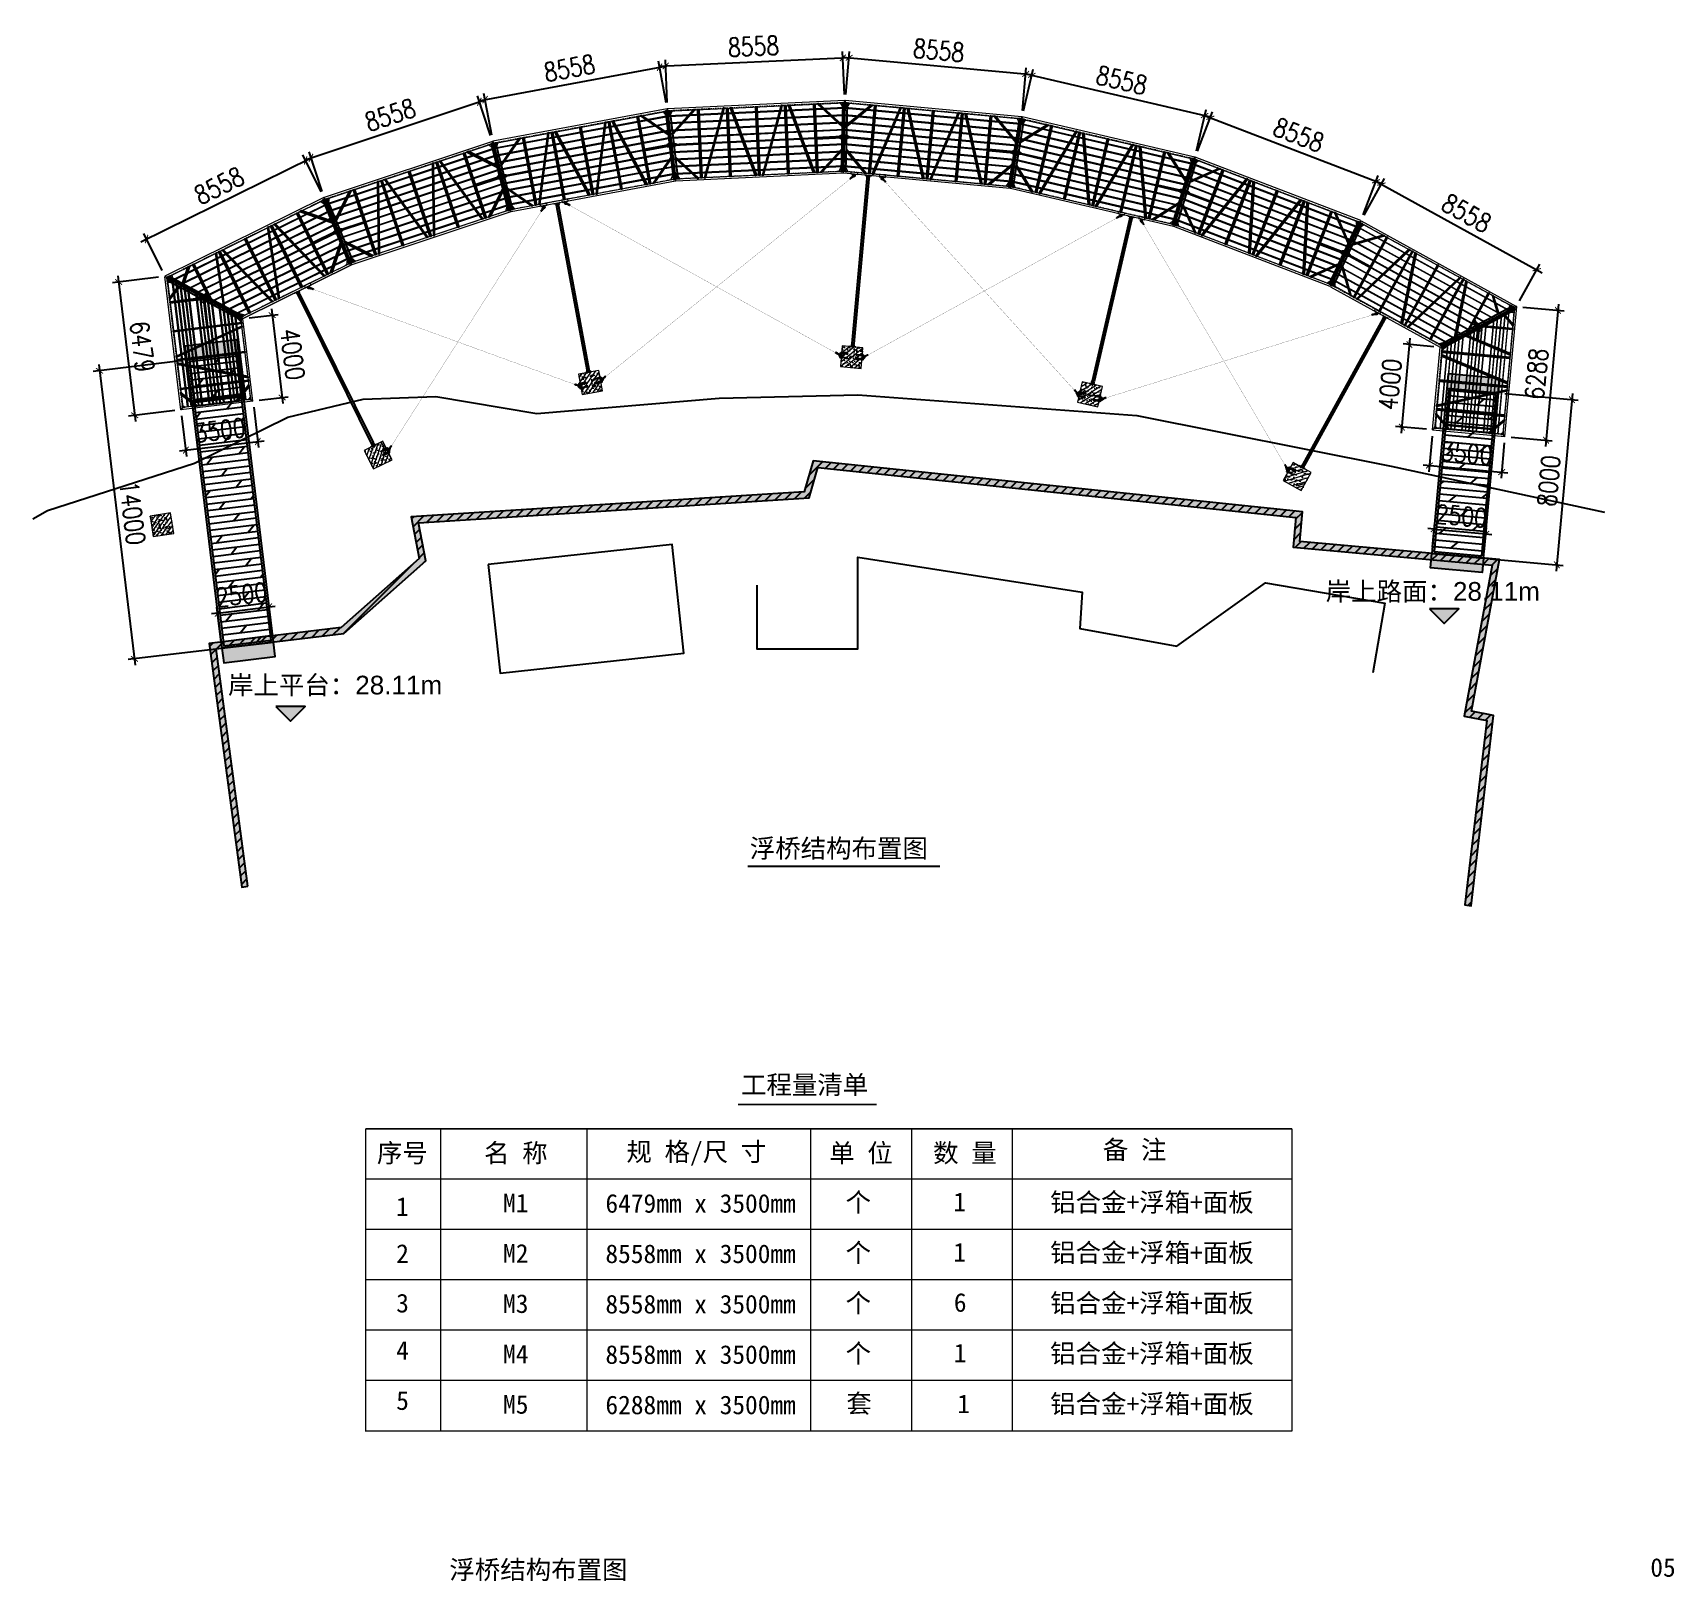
# Model space of a CAD drawing. Header units: millimetres. Extents: x 11827 to 862553, y 15071 to 134256.
# Drawn here: x 392438 to 471608, y 15071 to 89763 of the extents above; entities that cross this region are included whole.
import ezdxf
from ezdxf.enums import TextEntityAlignment as Align

# ---------------------------------------------------------------- set-up
doc = ezdxf.new("R2010")
doc.units = ezdxf.units.MM
for name, pattern in [('CENTER', [2, 1.25, -0.25, 0.25, -0.25]), ('DASHDOT2', [12.7, 6.35, -3.175, 0, -3.175]), ('DASHED2', [9.525, 6.35, -3.175]), ('HIDDEN', [0.375, 0.25, -0.125])]:
    doc.linetypes.add(name, pattern=pattern)
for name, color, linetype in [('BS-Annectent', 115, 'Continuous'), ('HR-dimension', 9, 'Continuous'), ('STEEL', 34, 'Continuous'), ('抱桩器', 255, 'Continuous'), ('连接端梁', 130, 'Continuous'), ('铝横梁', 220, 'Continuous')]:
    doc.layers.add(name, color=color, linetype=linetype)
for name, color, linetype, lineweight in [('加强板', 140, 'Continuous', 18), ('扣板', 7, 'Continuous', 9), ('文字标注', 220, 'Continuous', 18), ('文本', 3, 'Continuous', 13), ('橡胶块', 30, 'Continuous', 9), ('结构', 52, 'Continuous', 18), ('虚线', 8, 'Continuous', 0), ('铝主梁', 3, 'Continuous', 9), ('铝龙骨', 7, 'Continuous', 9)]:
    doc.layers.add(name, color=color, linetype=linetype, lineweight=lineweight)
doc.styles.add('HZTXT', font='txtw.shx', dxfattribs={"width": 0.8, "bigfont": 'hztxtw.shx'})
doc.styles.get("Standard").update_dxf_attribs({"font": 'arial.ttf'})
doc.styles.add('宋体', font='')
doc.styles.get('宋体').set_extended_font_data('SimSun')
doc.dimstyles.new('DIM-300', dxfattribs={"dimscale": 300, "dimtxt": 3, "dimasz": 1, "dimexe": 1, "dimexo": 1, "dimgap": 1, "dimtad": 1, "dimdec": 0, "dimdsep": 46, "dimtxsty": 'HZTXT', "dimblk": 'ARCHTICK', "dimcen": 0, "dimdle": 1, "dimclrd": 9, "dimclre": 9, "dimclrt": 2, "dimadec": 1, "dimazin": 0, "dimtfac": 1, "dimtdec": 0, "dimtix": 1, "dimtmove": 2, "dimatfit": 3, "dimldrblk": 'ARCHTICK', "dimfxl": 10, "dimtolj": 1, "dimtzin": 0, "dimarcsym": 1})
pattern_1 = [(322.3042363, (-182477.9547, -50528.7565), (6.337899573, -0.8851938), [7.9375, -1.5875, 0, -1.5875])]
pattern_2 = [(322.3042363, (-55311.4466, 178520.0052), (6.337899573, -0.8851938), [7.9375, -1.5875, 0, -1.5875])]
pattern_3 = [(45, (-68008.16, -15146.68), (-112.2532, 112.2532), [])]
pattern_4 = [(50, (-68008.16, -15146.68), (455.4617, -39.8477), [47.625, -523.875]), (355, (-68008.16, -15146.7), (-88.1086, 477.642), [38.1, -419.1015]), (100.45144, (-67970.2, -15150), (367.353, 437.7944), [40.475, -445.2256]), (46.1842, (-68008.16, -15019.7), (677.6976, -105.106), [71.4375, -785.8125]), (96.6356, (-67951.7, -15028.44), (593.5103, 618.5653), [60.7126, -667.839]), (351.1842, (-68008.16, -15019.7), (593.51, 618.565), [57.15, -628.649]), (21, (-67944.66, -15051.43), (379.036, -255.663), [47.625, -523.875]), (326, (-67944.66, -15051.43), (154.505, 460.47), [38.1, -419.1]), (71.45144, (-67913.07, -15072.74), (533.541, 204.807), [40.475, -445.2248]), (37.5, (-68008.16, -15146.68), (7.7215, 211.3876), [0, -414.02, 0, -425.45, 0, -420.6875]), (7.5, (-68008.16, -15146.68), (167.04916, 250.45144), [0, -242.57, 0, -404.495, 0, -160.3375]), (327.5, (-68149.76, -15146.68), (338.9765, -14.32186), [0, -158.75, 0, -495.3, 0, -657.225]), (317.5, (-68213.26, -15146.68), (370.323, 63.5662), [0, -206.375, 0, -328.93, 0, -466.725])]

msp = doc.modelspace()

# ---------------------------------------------------------------- texts
for s, p in [('岸上路面：28.11m', (454799.76, 62368.68, 32017)), ('岸上平台：28.11m', (401852.46, 57849.32))]:
    msp.add_text(s, height=900).set_placement(p)
at = {"layer": '文本', "style": '宋体'}
for s, p in [('浮桥结构布置图', (427020.61, 50423.33)), ('工程量清单', (426595.56, 39015.98)), ('浮桥结构布置图', (412529.88, 15625.84)), ('05', (470457.17, 15734.29))]:
    msp.add_text(s, height=900, dxfattribs=at).set_placement(p, align=Align.MIDDLE_LEFT)
for s, p in [('备 注', (445583.59, 35905.75)), ('序号', (410264.68, 35745)), ('名 称', (415736.6, 35745)), ('规 格/尺 寸', (424443.14, 35745)), ('单 位', (432386.96, 35745)), ('数 量', (437394.65, 35745)), ('1', (410262.88, 33143.46)), ('M1', (415734.8, 33314.71)), ('6479mm x 3500mm', (424649.46, 33289.39)), ('个', (432255.8, 33369.38)), ('1', (437143.88, 33369.38)), ('铝合金+浮箱+面板', (446418.05, 33369.38)), ('2', (410272.3, 30875.97)), ('M2', (415734.8, 30884.2)), ('8558mm x 3500mm', (424649.46, 30858.88)), ('个', (432255.8, 30938.87)), ('1', (437143.88, 30938.87)), ('铝合金+浮箱+面板', (446418.05, 30938.87)), ('3', (410272.3, 28478.69)), ('M3', (415734.8, 28453.68)), ('8558mm x 3500mm', (424649.46, 28428.37)), ('个', (432255.8, 28508.36)), ('个', (432255.8, 28508.36)), ('6', (437169.34, 28508.36)), ('铝合金+浮箱+面板', (446418.05, 28508.36)), ('4', (410272.3, 26207.43)), ('M4', (415734.8, 26023.17)), ('8558mm x 3500mm', (424649.46, 25997.85)), ('个', (432255.8, 26077.85)), ('个', (432255.8, 26077.85)), ('1', (437169.34, 26077.85)), ('铝合金+浮箱+面板', (446418.05, 26077.85)), ('5', (410272.3, 23776.92)), ('M5', (415734.8, 23592.66)), ('6288mm x 3500mm', (424649.46, 23567.34)), ('套', (432289.92, 23659.25)), ('1', (437335.11, 23626.17)), ('铝合金+浮箱+面板', (446418.05, 23647.33))]:
    msp.add_text(s, height=900, dxfattribs=at).set_placement(p, align=Align.MIDDLE)

# ---------------------------------------------------------------- blocks, each defined once
blk = doc.blocks.new('thwerg')
at = {"linetype": 'Continuous'}
h = blk.add_hatch(dxfattribs=at)
h.set_pattern_fill('AR-CONC', color=252, scale=5)
h.paths.add_polyline_path([(125890, -32795), (125541, -30956), (144375, -29749), (144792, -28301), (167849, -30703), (167718, -32134), (177330, -33007), (175981, -40288), (177064, -40496), (176008, -49398), (176306, -49434), (177395, -40254), (176330, -40050), (177685, -32738), (168044, -31863), (168175, -30435), (144574, -27977), (144145, -29463), (125184, -30678), (125563, -32683), (121810, -36014), (115445, -36787), (117010, -48533), (117307, -48493), (115782, -37048), (121939, -36301)])
h = blk.add_hatch(dxfattribs=at)
h.set_pattern_fill('ANSI31', color=252, scale=100)
h.paths.add_polyline_path([(144375, -29749), (144792, -28301), (167849, -30703), (167718, -32134), (177330, -33007), (175981, -40288), (177064, -40496), (176008, -49398), (176306, -49434), (177395, -40254), (176330, -40050), (177685, -32738), (168044, -31863), (168175, -30435), (144574, -27977), (144145, -29463), (125184, -30678), (125563, -32683), (121810, -36014), (115445, -36787), (117010, -48533), (117307, -48493), (115782, -37048), (121939, -36301), (125890, -32795), (125541, -30956)])
at = {"color": 252, "linetype": 'Continuous', "elevation": -32017, "flags": 128}
blk.add_lwpolyline([(106933, -30769), (107635, -30369), (114725, -28078), (119240, -25868), (122867, -24992), (126369, -24863), (131244, -25695), (140044, -24946), (146723, -24787), (160192, -25793), (172447, -28232), (182746, -30446)], dxfattribs=at)
at = {"color": 252, "linetype": 'Continuous', "flags": 128}
for points, elevation in [([(117307, -48493), (115782, -37048), (121939, -36301), (125890, -32795), (125541, -30956), (144375, -29749), (144792, -28301), (167849, -30703), (167718, -32134), (177330, -33007), (175981, -40288), (177064, -40496), (176008, -49398), (176306, -49434), (177395, -40254), (176330, -40050), (177685, -32738), (168044, -31863), (168175, -30435), (144574, -27977), (144145, -29463), (125184, -30678), (125563, -32683), (121810, -36014), (115445, -36787), (117010, -48533)], -2496), ([(128902, -32969), (129469, -38215), (138338, -37256), (137771, -32010), (128902, -32969)], -32017)]:
    blk.add_lwpolyline(points, close=True, dxfattribs=dict(at, elevation=elevation))
blk.add_lwpolyline([(141861, -33967), (141860, -37038), (146732, -37038), (146732, -32622), (157554, -34310), (157440, -36052), (162121, -36914), (166389, -33855), (172143, -34842), (171563, -38202)], dxfattribs=at)
blk = doc.blocks.new('3x10')
h = blk.add_hatch()
h.set_pattern_fill('ACAD_ISO07W100', color=252, scale=20, angle=90)
h.paths.add_polyline_path([(925837, 2496349), (925137, 2496349), (925137, 2493849), (925837, 2493849)])
h.paths.add_polyline_path([(934537, 2496349), (933837, 2496349), (933837, 2493849), (934537, 2493849)])
h = blk.add_hatch()
h.set_pattern_fill('DOLMIT', color=252, scale=50, angle=90)
h.paths.add_polyline_path([(933737, 2496249), (925937, 2496249), (925937, 2493949), (933737, 2493949)])
at = {"color": 1}
for points in [[(925837, 2496349), (925837, 2493849), (925137, 2493849), (925137, 2496349)], [(933837, 2496349), (933837, 2493849), (934537, 2493849), (934537, 2496349)]]:
    blk.add_lwpolyline(points, close=True, dxfattribs=at)
at = {"layer": '抱桩器', "color": 1}
for points in [[(925837, 2493849), (933837, 2493849), (933837, 2496349), (925837, 2496349)], [(925937, 2493949), (933737, 2493949), (933737, 2496249), (925937, 2496249)]]:
    blk.add_lwpolyline(points, close=True, dxfattribs=at)
blk = doc.blocks.new('_ArchTick')
at = {"color": 0, "linetype": 'ByBlock', "lineweight": 100, "const_width": 0.15}
blk.add_lwpolyline([(-0.5, -0.5), (0.5, 0.5)], dxfattribs=at)
blk = doc.blocks.new('*D183')
at = {"color": 9, "lineweight": -2, "transparency": 16777216}
for p, q in [((460032, 65820), (459733, 65847)), ((459952, 64945), (460059, 66119)), ((460032, 65820), (462522, 65594)), ((462442, 64718), (462549, 65892)), ((462522, 65594), (462820, 65566))]:
    blk.add_line(p, q, dxfattribs=at)
at = {"layer": 'Defpoints', "color": 0, "transparency": 16777216}
for p in [(462522, 65594), (459925, 64646, 29521), (462415, 64420, 29521)]:
    blk.add_point(p, dxfattribs=at)
at = {"color": 9, "lineweight": -2, "transparency": 16777216, "xscale": 300, "yscale": 300, "zscale": 300}
for p, rotation in [((460032, 65820), 354.8075966638556), ((462522, 65594), 174.8075966638557)]:
    blk.add_blockref('_ArchTick', p, dxfattribs=dict(at, rotation=rotation))
at = {"color": 2, "transparency": 16777216, "insert": (461345, 66454), "char_height": 900, "attachment_point": 5, "rotation": 354.8076, "style": 'HZTXT'}
blk.add_mtext('\\A1;2500', dxfattribs=at)
blk = doc.blocks.new('*D184')
at = {"color": 9, "lineweight": -2, "transparency": 16777216}
for p, q in [((463438, 72360), (466974, 72039)), ((466702, 72364), (465924, 63800)), ((462714, 64393), (466250, 64071))]:
    blk.add_line(p, q, dxfattribs=at)
at = {"layer": 'Defpoints', "color": 0, "transparency": 16777216}
for p in [(463139, 72387, 29521), (462415, 64420, 29521), (465951, 64098)]:
    blk.add_point(p, dxfattribs=at)
at = {"color": 9, "lineweight": -2, "transparency": 16777216, "xscale": 300, "yscale": 300, "zscale": 300}
for p, rotation in [((466675, 72066), 84.80759666385475), ((465951, 64098), 264.8075966638548)]:
    blk.add_blockref('_ArchTick', p, dxfattribs=dict(at, rotation=rotation))
at = {"color": 2, "transparency": 16777216, "insert": (465566, 68150), "char_height": 900, "attachment_point": 5, "rotation": 84.8076, "style": 'HZTXT'}
blk.add_mtext('\\A1;8000', dxfattribs=at)
blk = doc.blocks.new('*D181')
at = {"color": 9, "lineweight": -2, "transparency": 16777216}
for p, q in [((402872, 76008), (404280, 76179)), ((403946, 76441), (404501, 71874)), ((403353, 72037), (404762, 72208))]:
    blk.add_line(p, q, dxfattribs=at)
at = {"layer": 'Defpoints', "color": 0, "transparency": 16777216}
for p in [(402574, 75972, 29521), (404464, 72172), (403056, 72001, 29521)]:
    blk.add_point(p, dxfattribs=at)
at = {"color": 9, "lineweight": -2, "transparency": 16777216, "xscale": 300, "yscale": 300, "zscale": 300}
for p, rotation in [((403983, 76143), 96.91862478794042), ((404464, 72172), 276.9186247879404)]:
    blk.add_blockref('_ArchTick', p, dxfattribs=dict(at, rotation=rotation))
at = {"color": 2, "transparency": 16777216, "insert": (404968, 74248), "char_height": 900, "attachment_point": 5, "rotation": 276.91862, "style": 'HZTXT'}
blk.add_mtext('\\A1;4000', dxfattribs=at)
blk = doc.blocks.new('*D182')
at = {"color": 9, "lineweight": -2, "transparency": 16777216}
for p, q in [((399617, 71282), (399854, 69332)), ((403092, 71703), (403328, 69754)), ((399520, 69594), (403590, 70088))]:
    blk.add_line(p, q, dxfattribs=at)
at = {"layer": 'Defpoints', "color": 0, "transparency": 16777216}
for p in [(399581, 71579, 29521), (403056, 72001, 29521), (403292, 70052)]:
    blk.add_point(p, dxfattribs=at)
at = {"color": 9, "lineweight": -2, "transparency": 16777216, "xscale": 300, "yscale": 300, "zscale": 300}
for p, rotation in [((399818, 69630), 186.9186247879407), ((403292, 70052), 6.9186247879407)]:
    blk.add_blockref('_ArchTick', p, dxfattribs=dict(at, rotation=rotation))
at = {"color": 2, "transparency": 16777216, "insert": (401464, 70585), "char_height": 900, "attachment_point": 5, "rotation": 6.91862, "style": 'HZTXT'}
blk.add_mtext('\\A1;3500', dxfattribs=at)
blk = doc.blocks.new('GW-2.5x15m')
h = blk.add_hatch()
h.set_pattern_fill('DOLMIT', color=252, scale=50, angle=89.99911)
h.set_pattern_definition([(89.999106, (-806344.56, -2433484.9), (-317.5, 0.004954), []), (134.999106, (-806344.6, -2433484.9), (-635.00947, -634.98966), [449.0128, -898.0256])])
edge = h.paths.add_edge_path()
edge.add_line((134432, 62749), (120632, 62749))
edge.add_line((120632, 62749), (120632, 60449))
edge.add_line((119632, 60449), (134432, 60449))
edge.add_line((134432, 60449), (134432, 62749))
h = blk.add_hatch()
h.set_pattern_fill('DOTS', color=256, scale=50)
h.paths.add_polyline_path([(120532, 62849), (119832, 62849), (119832, 60349), (120532, 60349)])
h.paths.add_polyline_path([(135232, 62849), (134532, 62849), (134532, 60349), (135232, 60349)])
at = {"color": 1}
for points in [[(120532, 62849), (120532, 60349), (119832, 60349), (119832, 62849)], [(134532, 62849), (134532, 60349), (135232, 60349), (135232, 62849)]]:
    blk.add_lwpolyline(points, close=True, dxfattribs=at)
at = {"layer": '抱桩器', "color": 1}
for points in [[(120532, 60349), (134532, 60349), (134532, 62849), (120532, 62849)], [(120632, 60449), (134432, 60449), (134432, 62749), (120632, 62749)]]:
    blk.add_lwpolyline(points, close=True, dxfattribs=at)
blk = doc.blocks.new('*U162')
at = {"layer": '结构'}
h = blk.add_hatch(dxfattribs=at)
h.set_pattern_fill('ANSI36', color=252, angle=-82.69576)
h.set_pattern_definition(pattern_1)
h.paths.add_polyline_path([(-129, 51), (-150, 49), (-148, 37), (-127, 39)])
h.paths.add_polyline_path([(109, 82), (-111, 54), (-109, 42), (111, 70)])
h.paths.add_polyline_path([(148, 87), (127, 84), (129, 72), (150, 75)])
h.paths.add_polyline_path([(62, 64), (50, 62), (56, 15), (68, 17)])
h.paths.add_polyline_path([(73, -19), (61, -20), (64, -47), (76, -45)])
h.paths.add_polyline_path([(7, 56), (-5, 55), (1, 8), (13, 10)])
h.paths.add_polyline_path([(17, -26), (5, -27), (9, -54), (21, -53)])
h.paths.add_polyline_path([(-49, 49), (-61, 48), (-55, 1), (-43, 3)])
h.paths.add_polyline_path([(-38, -33), (-50, -34), (-47, -61), (-35, -60)])
h = blk.add_hatch(dxfattribs=at)
h.set_pattern_fill('ANSI36', color=252, angle=-82.69576)
h.set_pattern_definition(pattern_2)
h.paths.add_polyline_path([(39, 13), (36, 40), (24, 39), (27, 12)])
h.paths.add_polyline_path([(49, -64), (44, -22), (32, -24), (37, -66)])
h.paths.add_polyline_path([(77, -73), (76, -61), (-43, -76), (-42, -88)])
h.paths.add_polyline_path([(-5, -71), (-10, -29), (-22, -31), (-16, -72)])
h.paths.add_polyline_path([(-14, 6), (-18, 33), (-30, 32), (-26, 5)])
at = {"layer": '文字标注', "color": 1, "linetype": 'CENTER', "ltscale": 2}
for points in [[(-129, 51), (-111, 54), (-109, 42), (-127, 39)], [(-38, -33), (-50, -34), (-55, 1), (-43, 3)], [(-10, -29), (-22, -31), (-26, 5), (-14, 6)], [(17, -26), (5, -27), (1, 8), (13, 10)], [(44, -22), (32, -24), (27, 12), (39, 13)], [(61, -20), (73, -19), (68, 17), (56, 15)], [(127, 84), (109, 82), (111, 70), (129, 72)]]:
    blk.add_lwpolyline(points, close=True, dxfattribs=at)
for points in [[(-118, 36), (-119, 47), (-120, 57)], [(106, 4), (-84, -21)], [(120, 66), (119, 78), (118, 88)], [(74, 0), (-56, -17)]]:
    blk.add_lwpolyline(points, dxfattribs=at)
at = {"layer": '结构'}
for points in [[(-150, 49), (148, 87), (150, 75), (-148, 37), (-150, 49)], [(-49, 49), (-35, -60), (-47, -61), (-61, 48), (-49, 49)], [(-18, 33), (-5, -71), (-16, -72), (-30, 32), (-18, 33)], [(7, 56), (21, -53), (9, -54), (-5, 55), (7, 56)], [(36, 40), (49, -64), (37, -66), (24, 39), (36, 40)], [(50, 62), (64, -47), (76, -45), (62, 64), (50, 62)]]:
    blk.add_lwpolyline(points, dxfattribs=at)
blk.add_lwpolyline([(-43, -76), (76, -61), (77, -73), (-42, -88)], close=True, dxfattribs=at)
blk = doc.blocks.new('*U163')
at = {"color": 0, "linetype": 'ByBlock', "lineweight": -2, "transparency": 16777216}
blk.add_blockref('*U162', (0, 0), dxfattribs=at)
blk = doc.blocks.new('*U164')
at = {"layer": '结构'}
h = blk.add_hatch(dxfattribs=at)
h.set_pattern_fill('ANSI36', color=252, angle=-82.69576)
h.set_pattern_definition(pattern_1)
h.paths.add_polyline_path([(-129, 51), (-150, 49), (-148, 37), (-127, 39)])
h.paths.add_polyline_path([(109, 82), (-111, 54), (-109, 42), (111, 70)])
h.paths.add_polyline_path([(148, 87), (127, 84), (129, 72), (150, 75)])
h.paths.add_polyline_path([(62, 64), (50, 62), (56, 15), (68, 17)])
h.paths.add_polyline_path([(73, -19), (61, -20), (64, -47), (76, -45)])
h.paths.add_polyline_path([(7, 56), (-5, 55), (1, 8), (13, 10)])
h.paths.add_polyline_path([(17, -26), (5, -27), (9, -54), (21, -53)])
h.paths.add_polyline_path([(-49, 49), (-61, 48), (-55, 1), (-43, 3)])
h.paths.add_polyline_path([(-38, -33), (-50, -34), (-47, -61), (-35, -60)])
h = blk.add_hatch(dxfattribs=at)
h.set_pattern_fill('ANSI36', color=252, angle=-82.69576)
h.set_pattern_definition(pattern_2)
h.paths.add_polyline_path([(39, 13), (36, 40), (24, 39), (27, 12)])
h.paths.add_polyline_path([(49, -64), (44, -22), (32, -24), (37, -66)])
h.paths.add_polyline_path([(77, -73), (76, -61), (-43, -76), (-42, -88)])
h.paths.add_polyline_path([(-5, -71), (-10, -29), (-22, -31), (-16, -72)])
h.paths.add_polyline_path([(-14, 6), (-18, 33), (-30, 32), (-26, 5)])
at = {"layer": '文字标注', "color": 1, "linetype": 'CENTER', "ltscale": 2}
for points in [[(-129, 51), (-111, 54), (-109, 42), (-127, 39)], [(-38, -33), (-50, -34), (-55, 1), (-43, 3)], [(-10, -29), (-22, -31), (-26, 5), (-14, 6)], [(17, -26), (5, -27), (1, 8), (13, 10)], [(44, -22), (32, -24), (27, 12), (39, 13)], [(61, -20), (73, -19), (68, 17), (56, 15)], [(127, 84), (109, 82), (111, 70), (129, 72)]]:
    blk.add_lwpolyline(points, close=True, dxfattribs=at)
for points in [[(-118, 36), (-119, 47), (-120, 57)], [(106, 4), (-84, -21)], [(120, 66), (119, 78), (118, 88)], [(74, 0), (-56, -17)]]:
    blk.add_lwpolyline(points, dxfattribs=at)
at = {"layer": '结构'}
for points in [[(-150, 49), (148, 87), (150, 75), (-148, 37), (-150, 49)], [(-49, 49), (-35, -60), (-47, -61), (-61, 48), (-49, 49)], [(-18, 33), (-5, -71), (-16, -72), (-30, 32), (-18, 33)], [(7, 56), (21, -53), (9, -54), (-5, 55), (7, 56)], [(36, 40), (49, -64), (37, -66), (24, 39), (36, 40)], [(50, 62), (64, -47), (76, -45), (62, 64), (50, 62)]]:
    blk.add_lwpolyline(points, dxfattribs=at)
blk.add_lwpolyline([(-43, -76), (76, -61), (77, -73), (-42, -88)], close=True, dxfattribs=at)
blk = doc.blocks.new('*U161')
at = {"color": 0, "linetype": 'ByBlock', "lineweight": -2, "transparency": 16777216}
blk.add_blockref('*U164', (0, 0), dxfattribs=at)
blk = doc.blocks.new('*U141')
for points in [[(-42, 4000), (-42, -4000)], [(58, 4000), (58, -4000)]]:
    blk.add_lwpolyline(points)
at = {"rotation": 352.6957637374326}
blk.add_blockref('*U161', (0, 4082), dxfattribs=at)
at = {"xscale": -1, "rotation": 187.3042362625675}
blk.add_blockref('*U163', (0, -4082), dxfattribs=at)
blk = doc.blocks.new('*U142')
at = {"color": 0, "linetype": 'ByBlock', "lineweight": -2, "transparency": 16777216}
blk.add_blockref('*U141', (0, 0), dxfattribs=at)
blk = doc.blocks.new('*U166')
at = {"layer": '结构'}
h = blk.add_hatch(dxfattribs=at)
h.set_pattern_fill('ANSI36', color=252, angle=-82.69576)
h.set_pattern_definition(pattern_1)
h.paths.add_polyline_path([(-129, 51), (-150, 49), (-148, 37), (-127, 39)])
h.paths.add_polyline_path([(109, 82), (-111, 54), (-109, 42), (111, 70)])
h.paths.add_polyline_path([(148, 87), (127, 84), (129, 72), (150, 75)])
h.paths.add_polyline_path([(62, 64), (50, 62), (56, 15), (68, 17)])
h.paths.add_polyline_path([(73, -19), (61, -20), (64, -47), (76, -45)])
h.paths.add_polyline_path([(7, 56), (-5, 55), (1, 8), (13, 10)])
h.paths.add_polyline_path([(17, -26), (5, -27), (9, -54), (21, -53)])
h.paths.add_polyline_path([(-49, 49), (-61, 48), (-55, 1), (-43, 3)])
h.paths.add_polyline_path([(-38, -33), (-50, -34), (-47, -61), (-35, -60)])
h = blk.add_hatch(dxfattribs=at)
h.set_pattern_fill('ANSI36', color=252, angle=-82.69576)
h.set_pattern_definition(pattern_2)
h.paths.add_polyline_path([(39, 13), (36, 40), (24, 39), (27, 12)])
h.paths.add_polyline_path([(49, -64), (44, -22), (32, -24), (37, -66)])
h.paths.add_polyline_path([(77, -73), (76, -61), (-43, -76), (-42, -88)])
h.paths.add_polyline_path([(-5, -71), (-10, -29), (-22, -31), (-16, -72)])
h.paths.add_polyline_path([(-14, 6), (-18, 33), (-30, 32), (-26, 5)])
at = {"layer": '文字标注', "color": 1, "linetype": 'CENTER', "ltscale": 2}
for points in [[(-129, 51), (-111, 54), (-109, 42), (-127, 39)], [(-38, -33), (-50, -34), (-55, 1), (-43, 3)], [(-10, -29), (-22, -31), (-26, 5), (-14, 6)], [(17, -26), (5, -27), (1, 8), (13, 10)], [(44, -22), (32, -24), (27, 12), (39, 13)], [(61, -20), (73, -19), (68, 17), (56, 15)], [(127, 84), (109, 82), (111, 70), (129, 72)]]:
    blk.add_lwpolyline(points, close=True, dxfattribs=at)
for points in [[(-118, 36), (-119, 47), (-120, 57)], [(106, 4), (-84, -21)], [(120, 66), (119, 78), (118, 88)], [(74, 0), (-56, -17)]]:
    blk.add_lwpolyline(points, dxfattribs=at)
at = {"layer": '结构'}
for points in [[(-150, 49), (148, 87), (150, 75), (-148, 37), (-150, 49)], [(-49, 49), (-35, -60), (-47, -61), (-61, 48), (-49, 49)], [(-18, 33), (-5, -71), (-16, -72), (-30, 32), (-18, 33)], [(7, 56), (21, -53), (9, -54), (-5, 55), (7, 56)], [(36, 40), (49, -64), (37, -66), (24, 39), (36, 40)], [(50, 62), (64, -47), (76, -45), (62, 64), (50, 62)]]:
    blk.add_lwpolyline(points, dxfattribs=at)
blk.add_lwpolyline([(-43, -76), (76, -61), (77, -73), (-42, -88)], close=True, dxfattribs=at)
blk = doc.blocks.new('*U167')
at = {"color": 0, "linetype": 'ByBlock', "lineweight": -2, "transparency": 16777216}
blk.add_blockref('*U166', (0, 0), dxfattribs=at)
blk = doc.blocks.new('*U168')
at = {"layer": '结构'}
h = blk.add_hatch(dxfattribs=at)
h.set_pattern_fill('ANSI36', color=252, angle=-82.69576)
h.set_pattern_definition(pattern_1)
h.paths.add_polyline_path([(-129, 51), (-150, 49), (-148, 37), (-127, 39)])
h.paths.add_polyline_path([(109, 82), (-111, 54), (-109, 42), (111, 70)])
h.paths.add_polyline_path([(148, 87), (127, 84), (129, 72), (150, 75)])
h.paths.add_polyline_path([(62, 64), (50, 62), (56, 15), (68, 17)])
h.paths.add_polyline_path([(73, -19), (61, -20), (64, -47), (76, -45)])
h.paths.add_polyline_path([(7, 56), (-5, 55), (1, 8), (13, 10)])
h.paths.add_polyline_path([(17, -26), (5, -27), (9, -54), (21, -53)])
h.paths.add_polyline_path([(-49, 49), (-61, 48), (-55, 1), (-43, 3)])
h.paths.add_polyline_path([(-38, -33), (-50, -34), (-47, -61), (-35, -60)])
h = blk.add_hatch(dxfattribs=at)
h.set_pattern_fill('ANSI36', color=252, angle=-82.69576)
h.set_pattern_definition(pattern_2)
h.paths.add_polyline_path([(39, 13), (36, 40), (24, 39), (27, 12)])
h.paths.add_polyline_path([(49, -64), (44, -22), (32, -24), (37, -66)])
h.paths.add_polyline_path([(77, -73), (76, -61), (-43, -76), (-42, -88)])
h.paths.add_polyline_path([(-5, -71), (-10, -29), (-22, -31), (-16, -72)])
h.paths.add_polyline_path([(-14, 6), (-18, 33), (-30, 32), (-26, 5)])
at = {"layer": '文字标注', "color": 1, "linetype": 'CENTER', "ltscale": 2}
for points in [[(-129, 51), (-111, 54), (-109, 42), (-127, 39)], [(-38, -33), (-50, -34), (-55, 1), (-43, 3)], [(-10, -29), (-22, -31), (-26, 5), (-14, 6)], [(17, -26), (5, -27), (1, 8), (13, 10)], [(44, -22), (32, -24), (27, 12), (39, 13)], [(61, -20), (73, -19), (68, 17), (56, 15)], [(127, 84), (109, 82), (111, 70), (129, 72)]]:
    blk.add_lwpolyline(points, close=True, dxfattribs=at)
for points in [[(-118, 36), (-119, 47), (-120, 57)], [(106, 4), (-84, -21)], [(120, 66), (119, 78), (118, 88)], [(74, 0), (-56, -17)]]:
    blk.add_lwpolyline(points, dxfattribs=at)
at = {"layer": '结构'}
for points in [[(-150, 49), (148, 87), (150, 75), (-148, 37), (-150, 49)], [(-49, 49), (-35, -60), (-47, -61), (-61, 48), (-49, 49)], [(-18, 33), (-5, -71), (-16, -72), (-30, 32), (-18, 33)], [(7, 56), (21, -53), (9, -54), (-5, 55), (7, 56)], [(36, 40), (49, -64), (37, -66), (24, 39), (36, 40)], [(50, 62), (64, -47), (76, -45), (62, 64), (50, 62)]]:
    blk.add_lwpolyline(points, dxfattribs=at)
blk.add_lwpolyline([(-43, -76), (76, -61), (77, -73), (-42, -88)], close=True, dxfattribs=at)
blk = doc.blocks.new('*U165')
at = {"color": 0, "linetype": 'ByBlock', "lineweight": -2, "transparency": 16777216}
blk.add_blockref('*U168', (0, 0), dxfattribs=at)
blk = doc.blocks.new('*U143')
for points in [[(-42, 4000), (-42, -4000)], [(58, 4000), (58, -4000)]]:
    blk.add_lwpolyline(points)
at = {"rotation": 352.6957637374326}
blk.add_blockref('*U165', (0, 4082), dxfattribs=at)
at = {"xscale": -1, "rotation": 187.3042362625675}
blk.add_blockref('*U167', (0, -4082), dxfattribs=at)
blk = doc.blocks.new('*U144')
at = {"color": 0, "linetype": 'ByBlock', "lineweight": -2, "transparency": 16777216}
blk.add_blockref('*U143', (0, 0), dxfattribs=at)
blk = doc.blocks.new('*U170')
at = {"layer": '结构'}
h = blk.add_hatch(dxfattribs=at)
h.set_pattern_fill('ANSI36', color=252, angle=-82.69576)
h.set_pattern_definition(pattern_1)
h.paths.add_polyline_path([(-129, 51), (-150, 49), (-148, 37), (-127, 39)])
h.paths.add_polyline_path([(109, 82), (-111, 54), (-109, 42), (111, 70)])
h.paths.add_polyline_path([(148, 87), (127, 84), (129, 72), (150, 75)])
h.paths.add_polyline_path([(62, 64), (50, 62), (56, 15), (68, 17)])
h.paths.add_polyline_path([(73, -19), (61, -20), (64, -47), (76, -45)])
h.paths.add_polyline_path([(7, 56), (-5, 55), (1, 8), (13, 10)])
h.paths.add_polyline_path([(17, -26), (5, -27), (9, -54), (21, -53)])
h.paths.add_polyline_path([(-49, 49), (-61, 48), (-55, 1), (-43, 3)])
h.paths.add_polyline_path([(-38, -33), (-50, -34), (-47, -61), (-35, -60)])
h = blk.add_hatch(dxfattribs=at)
h.set_pattern_fill('ANSI36', color=252, angle=-82.69576)
h.set_pattern_definition(pattern_2)
h.paths.add_polyline_path([(39, 13), (36, 40), (24, 39), (27, 12)])
h.paths.add_polyline_path([(49, -64), (44, -22), (32, -24), (37, -66)])
h.paths.add_polyline_path([(77, -73), (76, -61), (-43, -76), (-42, -88)])
h.paths.add_polyline_path([(-5, -71), (-10, -29), (-22, -31), (-16, -72)])
h.paths.add_polyline_path([(-14, 6), (-18, 33), (-30, 32), (-26, 5)])
at = {"layer": '文字标注', "color": 1, "linetype": 'CENTER', "ltscale": 2}
for points in [[(-129, 51), (-111, 54), (-109, 42), (-127, 39)], [(-38, -33), (-50, -34), (-55, 1), (-43, 3)], [(-10, -29), (-22, -31), (-26, 5), (-14, 6)], [(17, -26), (5, -27), (1, 8), (13, 10)], [(44, -22), (32, -24), (27, 12), (39, 13)], [(61, -20), (73, -19), (68, 17), (56, 15)], [(127, 84), (109, 82), (111, 70), (129, 72)]]:
    blk.add_lwpolyline(points, close=True, dxfattribs=at)
for points in [[(-118, 36), (-119, 47), (-120, 57)], [(106, 4), (-84, -21)], [(120, 66), (119, 78), (118, 88)], [(74, 0), (-56, -17)]]:
    blk.add_lwpolyline(points, dxfattribs=at)
at = {"layer": '结构'}
for points in [[(-150, 49), (148, 87), (150, 75), (-148, 37), (-150, 49)], [(-49, 49), (-35, -60), (-47, -61), (-61, 48), (-49, 49)], [(-18, 33), (-5, -71), (-16, -72), (-30, 32), (-18, 33)], [(7, 56), (21, -53), (9, -54), (-5, 55), (7, 56)], [(36, 40), (49, -64), (37, -66), (24, 39), (36, 40)], [(50, 62), (64, -47), (76, -45), (62, 64), (50, 62)]]:
    blk.add_lwpolyline(points, dxfattribs=at)
blk.add_lwpolyline([(-43, -76), (76, -61), (77, -73), (-42, -88)], close=True, dxfattribs=at)
blk = doc.blocks.new('*U171')
at = {"color": 0, "linetype": 'ByBlock', "lineweight": -2, "transparency": 16777216}
blk.add_blockref('*U170', (0, 0), dxfattribs=at)
blk = doc.blocks.new('*U172')
at = {"layer": '结构'}
h = blk.add_hatch(dxfattribs=at)
h.set_pattern_fill('ANSI36', color=252, angle=-82.69576)
h.set_pattern_definition(pattern_1)
h.paths.add_polyline_path([(-129, 51), (-150, 49), (-148, 37), (-127, 39)])
h.paths.add_polyline_path([(109, 82), (-111, 54), (-109, 42), (111, 70)])
h.paths.add_polyline_path([(148, 87), (127, 84), (129, 72), (150, 75)])
h.paths.add_polyline_path([(62, 64), (50, 62), (56, 15), (68, 17)])
h.paths.add_polyline_path([(73, -19), (61, -20), (64, -47), (76, -45)])
h.paths.add_polyline_path([(7, 56), (-5, 55), (1, 8), (13, 10)])
h.paths.add_polyline_path([(17, -26), (5, -27), (9, -54), (21, -53)])
h.paths.add_polyline_path([(-49, 49), (-61, 48), (-55, 1), (-43, 3)])
h.paths.add_polyline_path([(-38, -33), (-50, -34), (-47, -61), (-35, -60)])
h = blk.add_hatch(dxfattribs=at)
h.set_pattern_fill('ANSI36', color=252, angle=-82.69576)
h.set_pattern_definition(pattern_2)
h.paths.add_polyline_path([(39, 13), (36, 40), (24, 39), (27, 12)])
h.paths.add_polyline_path([(49, -64), (44, -22), (32, -24), (37, -66)])
h.paths.add_polyline_path([(77, -73), (76, -61), (-43, -76), (-42, -88)])
h.paths.add_polyline_path([(-5, -71), (-10, -29), (-22, -31), (-16, -72)])
h.paths.add_polyline_path([(-14, 6), (-18, 33), (-30, 32), (-26, 5)])
at = {"layer": '文字标注', "color": 1, "linetype": 'CENTER', "ltscale": 2}
for points in [[(-129, 51), (-111, 54), (-109, 42), (-127, 39)], [(-38, -33), (-50, -34), (-55, 1), (-43, 3)], [(-10, -29), (-22, -31), (-26, 5), (-14, 6)], [(17, -26), (5, -27), (1, 8), (13, 10)], [(44, -22), (32, -24), (27, 12), (39, 13)], [(61, -20), (73, -19), (68, 17), (56, 15)], [(127, 84), (109, 82), (111, 70), (129, 72)]]:
    blk.add_lwpolyline(points, close=True, dxfattribs=at)
for points in [[(-118, 36), (-119, 47), (-120, 57)], [(106, 4), (-84, -21)], [(120, 66), (119, 78), (118, 88)], [(74, 0), (-56, -17)]]:
    blk.add_lwpolyline(points, dxfattribs=at)
at = {"layer": '结构'}
for points in [[(-150, 49), (148, 87), (150, 75), (-148, 37), (-150, 49)], [(-49, 49), (-35, -60), (-47, -61), (-61, 48), (-49, 49)], [(-18, 33), (-5, -71), (-16, -72), (-30, 32), (-18, 33)], [(7, 56), (21, -53), (9, -54), (-5, 55), (7, 56)], [(36, 40), (49, -64), (37, -66), (24, 39), (36, 40)], [(50, 62), (64, -47), (76, -45), (62, 64), (50, 62)]]:
    blk.add_lwpolyline(points, dxfattribs=at)
blk.add_lwpolyline([(-43, -76), (76, -61), (77, -73), (-42, -88)], close=True, dxfattribs=at)
blk = doc.blocks.new('*U169')
at = {"color": 0, "linetype": 'ByBlock', "lineweight": -2, "transparency": 16777216}
blk.add_blockref('*U172', (0, 0), dxfattribs=at)
blk = doc.blocks.new('*U145')
for points in [[(-42, 4000), (-42, -4000)], [(58, 4000), (58, -4000)]]:
    blk.add_lwpolyline(points)
at = {"rotation": 352.6957637374326}
blk.add_blockref('*U169', (0, 4082), dxfattribs=at)
at = {"xscale": -1, "rotation": 187.3042362625675}
blk.add_blockref('*U171', (0, -4082), dxfattribs=at)
blk = doc.blocks.new('*U146')
at = {"color": 0, "linetype": 'ByBlock', "lineweight": -2, "transparency": 16777216}
blk.add_blockref('*U145', (0, 0), dxfattribs=at)
blk = doc.blocks.new('*U174')
at = {"layer": '结构'}
h = blk.add_hatch(dxfattribs=at)
h.set_pattern_fill('ANSI36', color=252, angle=-82.69576)
h.set_pattern_definition(pattern_1)
h.paths.add_polyline_path([(-129, 51), (-150, 49), (-148, 37), (-127, 39)])
h.paths.add_polyline_path([(109, 82), (-111, 54), (-109, 42), (111, 70)])
h.paths.add_polyline_path([(148, 87), (127, 84), (129, 72), (150, 75)])
h.paths.add_polyline_path([(62, 64), (50, 62), (56, 15), (68, 17)])
h.paths.add_polyline_path([(73, -19), (61, -20), (64, -47), (76, -45)])
h.paths.add_polyline_path([(7, 56), (-5, 55), (1, 8), (13, 10)])
h.paths.add_polyline_path([(17, -26), (5, -27), (9, -54), (21, -53)])
h.paths.add_polyline_path([(-49, 49), (-61, 48), (-55, 1), (-43, 3)])
h.paths.add_polyline_path([(-38, -33), (-50, -34), (-47, -61), (-35, -60)])
h = blk.add_hatch(dxfattribs=at)
h.set_pattern_fill('ANSI36', color=252, angle=-82.69576)
h.set_pattern_definition(pattern_2)
h.paths.add_polyline_path([(39, 13), (36, 40), (24, 39), (27, 12)])
h.paths.add_polyline_path([(49, -64), (44, -22), (32, -24), (37, -66)])
h.paths.add_polyline_path([(77, -73), (76, -61), (-43, -76), (-42, -88)])
h.paths.add_polyline_path([(-5, -71), (-10, -29), (-22, -31), (-16, -72)])
h.paths.add_polyline_path([(-14, 6), (-18, 33), (-30, 32), (-26, 5)])
at = {"layer": '文字标注', "color": 1, "linetype": 'CENTER', "ltscale": 2}
for points in [[(-129, 51), (-111, 54), (-109, 42), (-127, 39)], [(-38, -33), (-50, -34), (-55, 1), (-43, 3)], [(-10, -29), (-22, -31), (-26, 5), (-14, 6)], [(17, -26), (5, -27), (1, 8), (13, 10)], [(44, -22), (32, -24), (27, 12), (39, 13)], [(61, -20), (73, -19), (68, 17), (56, 15)], [(127, 84), (109, 82), (111, 70), (129, 72)]]:
    blk.add_lwpolyline(points, close=True, dxfattribs=at)
for points in [[(-118, 36), (-119, 47), (-120, 57)], [(106, 4), (-84, -21)], [(120, 66), (119, 78), (118, 88)], [(74, 0), (-56, -17)]]:
    blk.add_lwpolyline(points, dxfattribs=at)
at = {"layer": '结构'}
for points in [[(-150, 49), (148, 87), (150, 75), (-148, 37), (-150, 49)], [(-49, 49), (-35, -60), (-47, -61), (-61, 48), (-49, 49)], [(-18, 33), (-5, -71), (-16, -72), (-30, 32), (-18, 33)], [(7, 56), (21, -53), (9, -54), (-5, 55), (7, 56)], [(36, 40), (49, -64), (37, -66), (24, 39), (36, 40)], [(50, 62), (64, -47), (76, -45), (62, 64), (50, 62)]]:
    blk.add_lwpolyline(points, dxfattribs=at)
blk.add_lwpolyline([(-43, -76), (76, -61), (77, -73), (-42, -88)], close=True, dxfattribs=at)
blk = doc.blocks.new('*U175')
at = {"color": 0, "linetype": 'ByBlock', "lineweight": -2, "transparency": 16777216}
blk.add_blockref('*U174', (0, 0), dxfattribs=at)
blk = doc.blocks.new('*U176')
at = {"layer": '结构'}
h = blk.add_hatch(dxfattribs=at)
h.set_pattern_fill('ANSI36', color=252, angle=-82.69576)
h.set_pattern_definition(pattern_1)
h.paths.add_polyline_path([(-129, 51), (-150, 49), (-148, 37), (-127, 39)])
h.paths.add_polyline_path([(109, 82), (-111, 54), (-109, 42), (111, 70)])
h.paths.add_polyline_path([(148, 87), (127, 84), (129, 72), (150, 75)])
h.paths.add_polyline_path([(62, 64), (50, 62), (56, 15), (68, 17)])
h.paths.add_polyline_path([(73, -19), (61, -20), (64, -47), (76, -45)])
h.paths.add_polyline_path([(7, 56), (-5, 55), (1, 8), (13, 10)])
h.paths.add_polyline_path([(17, -26), (5, -27), (9, -54), (21, -53)])
h.paths.add_polyline_path([(-49, 49), (-61, 48), (-55, 1), (-43, 3)])
h.paths.add_polyline_path([(-38, -33), (-50, -34), (-47, -61), (-35, -60)])
h = blk.add_hatch(dxfattribs=at)
h.set_pattern_fill('ANSI36', color=252, angle=-82.69576)
h.set_pattern_definition(pattern_2)
h.paths.add_polyline_path([(39, 13), (36, 40), (24, 39), (27, 12)])
h.paths.add_polyline_path([(49, -64), (44, -22), (32, -24), (37, -66)])
h.paths.add_polyline_path([(77, -73), (76, -61), (-43, -76), (-42, -88)])
h.paths.add_polyline_path([(-5, -71), (-10, -29), (-22, -31), (-16, -72)])
h.paths.add_polyline_path([(-14, 6), (-18, 33), (-30, 32), (-26, 5)])
at = {"layer": '文字标注', "color": 1, "linetype": 'CENTER', "ltscale": 2}
for points in [[(-129, 51), (-111, 54), (-109, 42), (-127, 39)], [(-38, -33), (-50, -34), (-55, 1), (-43, 3)], [(-10, -29), (-22, -31), (-26, 5), (-14, 6)], [(17, -26), (5, -27), (1, 8), (13, 10)], [(44, -22), (32, -24), (27, 12), (39, 13)], [(61, -20), (73, -19), (68, 17), (56, 15)], [(127, 84), (109, 82), (111, 70), (129, 72)]]:
    blk.add_lwpolyline(points, close=True, dxfattribs=at)
for points in [[(-118, 36), (-119, 47), (-120, 57)], [(106, 4), (-84, -21)], [(120, 66), (119, 78), (118, 88)], [(74, 0), (-56, -17)]]:
    blk.add_lwpolyline(points, dxfattribs=at)
at = {"layer": '结构'}
for points in [[(-150, 49), (148, 87), (150, 75), (-148, 37), (-150, 49)], [(-49, 49), (-35, -60), (-47, -61), (-61, 48), (-49, 49)], [(-18, 33), (-5, -71), (-16, -72), (-30, 32), (-18, 33)], [(7, 56), (21, -53), (9, -54), (-5, 55), (7, 56)], [(36, 40), (49, -64), (37, -66), (24, 39), (36, 40)], [(50, 62), (64, -47), (76, -45), (62, 64), (50, 62)]]:
    blk.add_lwpolyline(points, dxfattribs=at)
blk.add_lwpolyline([(-43, -76), (76, -61), (77, -73), (-42, -88)], close=True, dxfattribs=at)
blk = doc.blocks.new('*U173')
at = {"color": 0, "linetype": 'ByBlock', "lineweight": -2, "transparency": 16777216}
blk.add_blockref('*U176', (0, 0), dxfattribs=at)
blk = doc.blocks.new('*U147')
for points in [[(-42, 4000), (-42, -4000)], [(58, 4000), (58, -4000)]]:
    blk.add_lwpolyline(points)
at = {"rotation": 352.6957637374326}
blk.add_blockref('*U173', (0, 4082), dxfattribs=at)
at = {"xscale": -1, "rotation": 187.3042362625675}
blk.add_blockref('*U175', (0, -4082), dxfattribs=at)
blk = doc.blocks.new('*U148')
at = {"color": 0, "linetype": 'ByBlock', "lineweight": -2, "transparency": 16777216}
blk.add_blockref('*U147', (0, 0), dxfattribs=at)
blk = doc.blocks.new('*U149')
at = {"layer": '结构'}
h = blk.add_hatch(dxfattribs=at)
h.set_pattern_fill('ANSI31', color=256, scale=50)
h.set_pattern_definition(pattern_3)
h.paths.add_polyline_path([(500, 500), (-500, 500), (-500, -500), (500, -500)])
h = blk.add_hatch(dxfattribs=at)
h.set_pattern_fill('AR-CONC', color=256, scale=2.5)
h.set_pattern_definition(pattern_4)
h.paths.add_polyline_path([(500, 500), (-500, 500), (-500, -500), (500, -500)])
blk.add_lwpolyline([(-500, 500), (-500, -500), (500, -500), (500, 500), (-500, 500)], dxfattribs=at)
blk = doc.blocks.new('*U150')
at = {"color": 0, "linetype": 'ByBlock', "lineweight": -2, "transparency": 16777216}
blk.add_blockref('*U149', (0, 0), dxfattribs=at)
blk = doc.blocks.new('*U151')
at = {"layer": '结构'}
h = blk.add_hatch(dxfattribs=at)
h.set_pattern_fill('ANSI31', color=256, scale=50)
h.set_pattern_definition(pattern_3)
h.paths.add_polyline_path([(500, 500), (-500, 500), (-500, -500), (500, -500)])
h = blk.add_hatch(dxfattribs=at)
h.set_pattern_fill('AR-CONC', color=256, scale=2.5)
h.set_pattern_definition(pattern_4)
h.paths.add_polyline_path([(500, 500), (-500, 500), (-500, -500), (500, -500)])
blk.add_lwpolyline([(-500, 500), (-500, -500), (500, -500), (500, 500), (-500, 500)], dxfattribs=at)
blk = doc.blocks.new('*U152')
at = {"color": 0, "linetype": 'ByBlock', "lineweight": -2, "transparency": 16777216}
blk.add_blockref('*U151', (0, 0), dxfattribs=at)
blk = doc.blocks.new('*U153')
at = {"layer": '结构'}
h = blk.add_hatch(dxfattribs=at)
h.set_pattern_fill('ANSI31', color=256, scale=50)
h.set_pattern_definition(pattern_3)
h.paths.add_polyline_path([(500, 500), (-500, 500), (-500, -500), (500, -500)])
h = blk.add_hatch(dxfattribs=at)
h.set_pattern_fill('AR-CONC', color=256, scale=2.5)
h.set_pattern_definition(pattern_4)
h.paths.add_polyline_path([(500, 500), (-500, 500), (-500, -500), (500, -500)])
blk.add_lwpolyline([(-500, 500), (-500, -500), (500, -500), (500, 500), (-500, 500)], dxfattribs=at)
blk = doc.blocks.new('*U154')
at = {"color": 0, "linetype": 'ByBlock', "lineweight": -2, "transparency": 16777216}
blk.add_blockref('*U153', (0, 0), dxfattribs=at)
blk = doc.blocks.new('*U155')
at = {"layer": '结构'}
h = blk.add_hatch(dxfattribs=at)
h.set_pattern_fill('ANSI31', color=256, scale=50)
h.set_pattern_definition(pattern_3)
h.paths.add_polyline_path([(500, 500), (-500, 500), (-500, -500), (500, -500)])
h = blk.add_hatch(dxfattribs=at)
h.set_pattern_fill('AR-CONC', color=256, scale=2.5)
h.set_pattern_definition(pattern_4)
h.paths.add_polyline_path([(500, 500), (-500, 500), (-500, -500), (500, -500)])
blk.add_lwpolyline([(-500, 500), (-500, -500), (500, -500), (500, 500), (-500, 500)], dxfattribs=at)
blk = doc.blocks.new('*U156')
at = {"color": 0, "linetype": 'ByBlock', "lineweight": -2, "transparency": 16777216}
blk.add_blockref('*U155', (0, 0), dxfattribs=at)
blk = doc.blocks.new('*U178')
at = {"layer": '结构'}
h = blk.add_hatch(dxfattribs=at)
h.set_pattern_fill('ANSI36', color=252, angle=-82.69576)
h.set_pattern_definition(pattern_1)
h.paths.add_polyline_path([(-129, 51), (-150, 49), (-148, 37), (-127, 39)])
h.paths.add_polyline_path([(109, 82), (-111, 54), (-109, 42), (111, 70)])
h.paths.add_polyline_path([(148, 87), (127, 84), (129, 72), (150, 75)])
h.paths.add_polyline_path([(62, 64), (50, 62), (56, 15), (68, 17)])
h.paths.add_polyline_path([(73, -19), (61, -20), (64, -47), (76, -45)])
h.paths.add_polyline_path([(7, 56), (-5, 55), (1, 8), (13, 10)])
h.paths.add_polyline_path([(17, -26), (5, -27), (9, -54), (21, -53)])
h.paths.add_polyline_path([(-49, 49), (-61, 48), (-55, 1), (-43, 3)])
h.paths.add_polyline_path([(-38, -33), (-50, -34), (-47, -61), (-35, -60)])
h = blk.add_hatch(dxfattribs=at)
h.set_pattern_fill('ANSI36', color=252, angle=-82.69576)
h.set_pattern_definition(pattern_2)
h.paths.add_polyline_path([(39, 13), (36, 40), (24, 39), (27, 12)])
h.paths.add_polyline_path([(49, -64), (44, -22), (32, -24), (37, -66)])
h.paths.add_polyline_path([(77, -73), (76, -61), (-43, -76), (-42, -88)])
h.paths.add_polyline_path([(-5, -71), (-10, -29), (-22, -31), (-16, -72)])
h.paths.add_polyline_path([(-14, 6), (-18, 33), (-30, 32), (-26, 5)])
at = {"layer": '文字标注', "color": 1, "linetype": 'CENTER', "ltscale": 2}
for points in [[(-129, 51), (-111, 54), (-109, 42), (-127, 39)], [(-38, -33), (-50, -34), (-55, 1), (-43, 3)], [(-10, -29), (-22, -31), (-26, 5), (-14, 6)], [(17, -26), (5, -27), (1, 8), (13, 10)], [(44, -22), (32, -24), (27, 12), (39, 13)], [(61, -20), (73, -19), (68, 17), (56, 15)], [(127, 84), (109, 82), (111, 70), (129, 72)]]:
    blk.add_lwpolyline(points, close=True, dxfattribs=at)
for points in [[(-118, 36), (-119, 47), (-120, 57)], [(106, 4), (-84, -21)], [(120, 66), (119, 78), (118, 88)], [(74, 0), (-56, -17)]]:
    blk.add_lwpolyline(points, dxfattribs=at)
at = {"layer": '结构'}
for points in [[(-150, 49), (148, 87), (150, 75), (-148, 37), (-150, 49)], [(-49, 49), (-35, -60), (-47, -61), (-61, 48), (-49, 49)], [(-18, 33), (-5, -71), (-16, -72), (-30, 32), (-18, 33)], [(7, 56), (21, -53), (9, -54), (-5, 55), (7, 56)], [(36, 40), (49, -64), (37, -66), (24, 39), (36, 40)], [(50, 62), (64, -47), (76, -45), (62, 64), (50, 62)]]:
    blk.add_lwpolyline(points, dxfattribs=at)
blk.add_lwpolyline([(-43, -76), (76, -61), (77, -73), (-42, -88)], close=True, dxfattribs=at)
blk = doc.blocks.new('*U179')
at = {"color": 0, "linetype": 'ByBlock', "lineweight": -2, "transparency": 16777216}
blk.add_blockref('*U178', (0, 0), dxfattribs=at)
blk = doc.blocks.new('*U180')
at = {"layer": '结构'}
h = blk.add_hatch(dxfattribs=at)
h.set_pattern_fill('ANSI36', color=252, angle=-82.69576)
h.set_pattern_definition(pattern_1)
h.paths.add_polyline_path([(-129, 51), (-150, 49), (-148, 37), (-127, 39)])
h.paths.add_polyline_path([(109, 82), (-111, 54), (-109, 42), (111, 70)])
h.paths.add_polyline_path([(148, 87), (127, 84), (129, 72), (150, 75)])
h.paths.add_polyline_path([(62, 64), (50, 62), (56, 15), (68, 17)])
h.paths.add_polyline_path([(73, -19), (61, -20), (64, -47), (76, -45)])
h.paths.add_polyline_path([(7, 56), (-5, 55), (1, 8), (13, 10)])
h.paths.add_polyline_path([(17, -26), (5, -27), (9, -54), (21, -53)])
h.paths.add_polyline_path([(-49, 49), (-61, 48), (-55, 1), (-43, 3)])
h.paths.add_polyline_path([(-38, -33), (-50, -34), (-47, -61), (-35, -60)])
h = blk.add_hatch(dxfattribs=at)
h.set_pattern_fill('ANSI36', color=252, angle=-82.69576)
h.set_pattern_definition(pattern_2)
h.paths.add_polyline_path([(39, 13), (36, 40), (24, 39), (27, 12)])
h.paths.add_polyline_path([(49, -64), (44, -22), (32, -24), (37, -66)])
h.paths.add_polyline_path([(77, -73), (76, -61), (-43, -76), (-42, -88)])
h.paths.add_polyline_path([(-5, -71), (-10, -29), (-22, -31), (-16, -72)])
h.paths.add_polyline_path([(-14, 6), (-18, 33), (-30, 32), (-26, 5)])
at = {"layer": '文字标注', "color": 1, "linetype": 'CENTER', "ltscale": 2}
for points in [[(-129, 51), (-111, 54), (-109, 42), (-127, 39)], [(-38, -33), (-50, -34), (-55, 1), (-43, 3)], [(-10, -29), (-22, -31), (-26, 5), (-14, 6)], [(17, -26), (5, -27), (1, 8), (13, 10)], [(44, -22), (32, -24), (27, 12), (39, 13)], [(61, -20), (73, -19), (68, 17), (56, 15)], [(127, 84), (109, 82), (111, 70), (129, 72)]]:
    blk.add_lwpolyline(points, close=True, dxfattribs=at)
for points in [[(-118, 36), (-119, 47), (-120, 57)], [(106, 4), (-84, -21)], [(120, 66), (119, 78), (118, 88)], [(74, 0), (-56, -17)]]:
    blk.add_lwpolyline(points, dxfattribs=at)
at = {"layer": '结构'}
for points in [[(-150, 49), (148, 87), (150, 75), (-148, 37), (-150, 49)], [(-49, 49), (-35, -60), (-47, -61), (-61, 48), (-49, 49)], [(-18, 33), (-5, -71), (-16, -72), (-30, 32), (-18, 33)], [(7, 56), (21, -53), (9, -54), (-5, 55), (7, 56)], [(36, 40), (49, -64), (37, -66), (24, 39), (36, 40)], [(50, 62), (64, -47), (76, -45), (62, 64), (50, 62)]]:
    blk.add_lwpolyline(points, dxfattribs=at)
blk.add_lwpolyline([(-43, -76), (76, -61), (77, -73), (-42, -88)], close=True, dxfattribs=at)
blk = doc.blocks.new('*U177')
at = {"color": 0, "linetype": 'ByBlock', "lineweight": -2, "transparency": 16777216}
blk.add_blockref('*U180', (0, 0), dxfattribs=at)
blk = doc.blocks.new('*U157')
for points in [[(-42, 4000), (-42, -4000)], [(58, 4000), (58, -4000)]]:
    blk.add_lwpolyline(points)
at = {"rotation": 352.6957637374326}
blk.add_blockref('*U177', (0, 4082), dxfattribs=at)
at = {"xscale": -1, "rotation": 187.3042362625675}
blk.add_blockref('*U179', (0, -4082), dxfattribs=at)
blk = doc.blocks.new('*U158')
at = {"color": 0, "linetype": 'ByBlock', "lineweight": -2, "transparency": 16777216}
blk.add_blockref('*U157', (0, 0), dxfattribs=at)
blk = doc.blocks.new('*U159')
at = {"layer": '结构'}
h = blk.add_hatch(dxfattribs=at)
h.set_pattern_fill('ANSI31', color=256, scale=50)
h.set_pattern_definition(pattern_3)
h.paths.add_polyline_path([(500, 500), (-500, 500), (-500, -500), (500, -500)])
h = blk.add_hatch(dxfattribs=at)
h.set_pattern_fill('AR-CONC', color=256, scale=2.5)
h.set_pattern_definition(pattern_4)
h.paths.add_polyline_path([(500, 500), (-500, 500), (-500, -500), (500, -500)])
blk.add_lwpolyline([(-500, 500), (-500, -500), (500, -500), (500, 500), (-500, 500)], dxfattribs=at)
blk = doc.blocks.new('*U160')
at = {"color": 0, "linetype": 'ByBlock', "lineweight": -2, "transparency": 16777216}
blk.add_blockref('*U159', (0, 0), dxfattribs=at)
blk = doc.blocks.new('*D185')
at = {"color": 9, "lineweight": -2, "transparency": 16777216}
for p, q in [((398503, 77975), (396278, 77705)), ((396540, 78039), (397392, 71012)), ((399283, 71543), (397058, 71273))]:
    blk.add_line(p, q, dxfattribs=at)
at = {"layer": 'Defpoints', "color": 0, "transparency": 16777216}
for p in [(398801, 78011, 29521), (397356, 71310), (399581, 71579, 29521)]:
    blk.add_point(p, dxfattribs=at)
at = {"color": 9, "lineweight": -2, "transparency": 16777216, "xscale": 300, "yscale": 300, "zscale": 300}
for p, rotation in [((396576, 77742), 96.91862478794047), ((397356, 71310), 276.9186247879405)]:
    blk.add_blockref('_ArchTick', p, dxfattribs=dict(at, rotation=rotation))
at = {"color": 2, "transparency": 16777216, "insert": (397710, 74616), "char_height": 900, "attachment_point": 5, "rotation": 276.91862, "style": 'HZTXT'}
blk.add_mtext('\\A1;6479', dxfattribs=at)
blk = doc.blocks.new('*D186')
at = {"color": 9, "lineweight": -2, "transparency": 16777216}
for p, q in [((399577, 73935), (395356, 73423)), ((395618, 73757), (397376, 59263)), ((401263, 60037), (397042, 59525))]:
    blk.add_line(p, q, dxfattribs=at)
at = {"layer": 'Defpoints', "color": 0, "transparency": 16777216}
for p in [(399874, 73971, 29521), (397340, 59561), (401561, 60073, 29521)]:
    blk.add_point(p, dxfattribs=at)
at = {"color": 9, "lineweight": -2, "transparency": 16777216, "xscale": 300, "yscale": 300, "zscale": 300}
for p, rotation in [((395654, 73459), 96.9173732974758), ((397340, 59561), 276.9173732974758)]:
    blk.add_blockref('_ArchTick', p, dxfattribs=dict(at, rotation=rotation))
at = {"color": 2, "transparency": 16777216, "insert": (397242, 66600), "char_height": 900, "attachment_point": 5, "rotation": 276.91737, "style": 'HZTXT'}
blk.add_mtext('\\A1;14000', dxfattribs=at)
blk = doc.blocks.new('*D187')
at = {"color": 9, "lineweight": -2, "transparency": 16777216}
for p, q in [((401355, 61765), (401057, 61729)), ((401524, 60371), (401319, 62063)), ((401355, 61765), (403837, 62066)), ((404006, 60672), (403801, 62364)), ((403837, 62066), (404135, 62103))]:
    blk.add_line(p, q, dxfattribs=at)
at = {"layer": 'Defpoints', "color": 0, "transparency": 16777216}
for p in [(403837, 62066), (404042, 60374, 29521), (401561, 60073, 29521)]:
    blk.add_point(p, dxfattribs=at)
at = {"color": 9, "lineweight": -2, "transparency": 16777216, "xscale": 300, "yscale": 300, "zscale": 300}
for p, rotation in [((401355, 61765), 6.917373297474123), ((403837, 62066), 186.9173732974741)]:
    blk.add_blockref('_ArchTick', p, dxfattribs=dict(at, rotation=rotation))
at = {"color": 2, "transparency": 16777216, "insert": (402506, 62660), "char_height": 900, "attachment_point": 5, "rotation": 6.91737, "style": 'HZTXT'}
blk.add_mtext('\\A1;2500', dxfattribs=at)
blk = doc.blocks.new('A$C0D8A069B')
at = {"layer": '加强板'}
blk.add_lwpolyline([(80, -100), (0, -100), (0, 100), (80, 100), (200, 45), (200, -55), (80, -100)], dxfattribs=at)
for centre in [(40, 50), (40, -50)]:
    blk.add_circle(centre, 9, dxfattribs=at)
blk = doc.blocks.new('jghjy')
at = {"layer": '加强板', "color": 5}
for points in [[(702525, 98057), (702285, 98057), (702321, 97907), (702386, 97861)], [(700184, 94753), (699984, 94753), (700235, 94962), (700300, 94916)]]:
    blk.add_lwpolyline(points, close=True, dxfattribs=at)
for centre in [(702365, 97900), (702423, 97982), (700198, 94841), (700256, 94923)]:
    blk.add_circle(centre, 9, dxfattribs=at)
at = {"layer": '虚线', "color": 1, "linetype": 'HIDDEN', "ltscale": 300}
for p, q in [((696235, 98057), (702546, 98057)), ((696235, 94753), (696235, 98057)), ((702439, 98057), (700099, 94753)), ((696235, 94753), (700206, 94753))]:
    blk.add_line(p, q, dxfattribs=at)
at = {"layer": '连接端梁'}
blk.add_lwpolyline([(700197, 94753), (702537, 98057), (702427, 98057), (700086, 94753)], close=True, dxfattribs=at)
at = {"layer": '铝主梁', "color": 3}
for points in [[(702539, 98047), (696245, 98047), (696137, 98155), (702616, 98155)], [(702539, 98047), (696245, 98047), (696137, 98155), (702616, 98155)], [(696245, 98047), (696245, 94763), (696137, 94655), (696137, 98155)], [(702616, 98155), (702539, 98047)]]:
    blk.add_lwpolyline(points, dxfattribs=at)
for points in [[(696137, 98155), (696245, 98047), (696245, 94763), (696137, 94655)], [(696137, 94655), (700137, 94655), (700213, 94763), (696245, 94763)]]:
    blk.add_lwpolyline(points, close=True, dxfattribs=at)
at = {"layer": '铝横梁', "color": 243}
for points in [[(696235, 97417), (696874, 98057), (696942, 98057), (696235, 97350)], [(696235, 98040), (696252, 98057), (696319, 98057), (696235, 97972)], [(696412, 97527), (696413, 95282), (696461, 95234), (696461, 97576)], [(697161, 98057), (697161, 94753), (697113, 94753), (697113, 98057)], [(698337, 98057), (697286, 94753), (697336, 94753), (698388, 98057)], [(698561, 98057), (698561, 94753), (698513, 94753), (698513, 98057)], [(698736, 98057), (699788, 94753), (699737, 94753), (698686, 98057)], [(699961, 98057), (699961, 94753), (699913, 94753), (699913, 98057)], [(701313, 98057), (701312, 96483), (701360, 96551), (701361, 98057)], [(702065, 97545), (701553, 98057), (701486, 98057), (702037, 97506)], [(696235, 95392), (696874, 94753), (696942, 94753), (696235, 95460)], [(696235, 94770), (696252, 94753), (696319, 94753), (696235, 94837)]]:
    blk.add_lwpolyline(points, close=True, dxfattribs=at)
at = {"layer": '铝横梁', "color": 243, "elevation": 0}
blk.add_lwpolyline([(701274, 96429), (699961, 96429), (699961, 96381), (701240, 96381)], close=True, dxfattribs=at)
at = {"layer": '铝龙骨', "color": 0}
for points in [[(696235, 97790), (696235, 97820), (702343, 97820), (702343, 97790)], [(696235, 97615), (696235, 97645), (702213, 97645), (702213, 97615)], [(696235, 97440), (696235, 97470), (702093, 97470), (702093, 97440)], [(696235, 97265), (696235, 97295), (701963, 97295), (701963, 97265)], [(696235, 97090), (696235, 97120), (701843, 97120), (701843, 97090)], [(696235, 96740), (696235, 96770), (701593, 96770), (701593, 96740)], [(696235, 96565), (696235, 96595), (701473, 96595), (701473, 96565)], [(696235, 96390), (696235, 96420), (701343, 96420), (701343, 96390)], [(696235, 96215), (696235, 96245), (701223, 96245), (701223, 96215)], [(696235, 96040), (696235, 96070), (701093, 96070), (701093, 96040)], [(696235, 95690), (696235, 95720), (700843, 95720), (700843, 95690)], [(696235, 95515), (696235, 95545), (700713, 95545), (700713, 95515)], [(696235, 95340), (696235, 95370), (700593, 95370), (700593, 95340)], [(696235, 95165), (696235, 95195), (700493, 95195), (700493, 95165)], [(696235, 94990), (696235, 95020), (700343, 95020), (700343, 94990)]]:
    blk.add_lwpolyline(points, close=True, dxfattribs=at)
at = {"xscale": -1, "rotation": 324.6883835406001}
blk.add_blockref('A$C0D8A069B', (701343, 96388), dxfattribs=at)
blk = doc.blocks.new('tjjkrf')
at = {"layer": '加强板', "color": 5}
for points in [[(718830, 98057), (719070, 98057), (719034, 97907), (718969, 97861)], [(727273, 98057), (727073, 98057), (727179, 97863), (727259, 97857)], [(721170, 94753), (721370, 94753), (721120, 94962), (721054, 94916)], [(727045, 94753), (726845, 94753), (726979, 94958), (727059, 94952)]]:
    blk.add_lwpolyline(points, close=True, dxfattribs=at)
for centre in [(718932, 97982), (718990, 97900), (727221, 97880), (727227, 97980), (721099, 94923), (721156, 94841), (727011, 94835), (727018, 94935)]:
    blk.add_circle(centre, 9, dxfattribs=at)
at = {"layer": '结构', "color": 251}
blk.add_lwpolyline([(721218, 94655), (727056, 94655), (727297, 98155), (718739, 98155)], close=True, dxfattribs=at)
at = {"layer": '虚线', "color": 1, "linetype": 'HIDDEN', "ltscale": 300}
for p, q in [((727290, 98057), (718809, 98057)), ((718916, 98057), (721256, 94753)), ((727203, 98057), (726975, 94753)), ((727063, 94753), (721149, 94753))]:
    blk.add_line(p, q, dxfattribs=at)
at = {"layer": '连接端梁'}
for points in [[(721158, 94753), (718817, 98057), (718928, 98057), (721268, 94753)], [(727055, 94753), (727283, 98057), (727193, 98057), (726965, 94753)]]:
    blk.add_lwpolyline(points, close=True, dxfattribs=at)
at = {"layer": '铝主梁', "color": 3}
for points in [[(718816, 98047), (727290, 98047), (727297, 98155), (718739, 98155)], [(718816, 98047), (727290, 98047), (727297, 98155), (718739, 98155)], [(718739, 98155), (718816, 98047)]]:
    blk.add_lwpolyline(points, dxfattribs=at)
blk.add_lwpolyline([(727056, 94655), (721218, 94655), (721142, 94763), (727064, 94763)], close=True, dxfattribs=at)
at = {"layer": '铝横梁', "color": 243}
for points in [[(719351, 97459), (719949, 98057), (720017, 98057), (719379, 97419)], [(720242, 98057), (720243, 96200), (720195, 96268), (720194, 98057)], [(721419, 98057), (720647, 95630), (720681, 95581), (721469, 98057)], [(721642, 98057), (721642, 94753), (721594, 94753), (721594, 98057)], [(721818, 98057), (722869, 94753), (722819, 94753), (721767, 98057)], [(723042, 98057), (723042, 94753), (722994, 94753), (722994, 98057)], [(724219, 98057), (723167, 94753), (723218, 94753), (724269, 98057)], [(724442, 98057), (724442, 94753), (724394, 94753), (724394, 98057)], [(724618, 98057), (725669, 94753), (725619, 94753), (724567, 98057)], [(725842, 98057), (725842, 94753), (725794, 94753), (725794, 98057)], [(727118, 96974), (726035, 98057), (725967, 98057), (727114, 96910)], [(727034, 95751), (726035, 94753), (725967, 94753), (727039, 95824)]]:
    blk.add_lwpolyline(points, close=True, dxfattribs=at)
for points in [[(720195, 96541), (720066, 96450)], [(720195, 96482), (720094, 96411)]]:
    blk.add_lwpolyline(points, dxfattribs=at)
at = {"layer": '铝横梁', "color": 243, "elevation": 0}
blk.add_lwpolyline([(727081, 96429), (725842, 96429), (725842, 96381), (727077, 96381)], close=True, dxfattribs=at)
at = {"layer": '铝龙骨', "color": 0}
for points in [[(727269, 97790), (727269, 97820), (719001, 97820), (719001, 97790)], [(727239, 97440), (727239, 97470), (719246, 97470), (719246, 97440)], [(727219, 97090), (727219, 97120), (719496, 97120), (719496, 97090)], [(727199, 96740), (727199, 96770), (719741, 96770), (719741, 96740)], [(727169, 96390), (727169, 96420), (719991, 96420), (719991, 96390)], [(727149, 96040), (727149, 96070), (720241, 96070), (720241, 96040)], [(727119, 95690), (727119, 95720), (720491, 95720), (720491, 95690)], [(727099, 95340), (727099, 95370), (720741, 95370), (720741, 95340)], [(727074, 94990), (727074, 95020), (720991, 95020), (720991, 94990)]]:
    blk.add_lwpolyline(points, close=True, dxfattribs=at)
at = {"rotation": 35.31161645939986}
blk.add_blockref('A$C0D8A069B', (720011, 96388), dxfattribs=at)
at = {"xscale": -1, "rotation": 356.0587159667313}
blk.add_blockref('A$C0D8A069B', (727159, 96405), dxfattribs=at)
blk = doc.blocks.new('yhhtre')
at = {"layer": '加强板', "color": 5}
for points in [[(742899, 98057), (743099, 98057), (742992, 97863), (742912, 97857)], [(751408, 98057), (751208, 98057), (751314, 97863), (751394, 97857)], [(743126, 94753), (743326, 94753), (743192, 94958), (743113, 94952)], [(751180, 94753), (750980, 94753), (751114, 94958), (751194, 94952)]]:
    blk.add_lwpolyline(points, close=True, dxfattribs=at)
for centre in [(742944, 97980), (742951, 97880), (751356, 97880), (751363, 97980), (743154, 94935), (743161, 94835), (751146, 94835), (751153, 94935)]:
    blk.add_circle(centre, 9, dxfattribs=at)
at = {"layer": '虚线', "color": 1, "linetype": 'HIDDEN', "ltscale": 300}
for p, q in [((751426, 98057), (742881, 98057)), ((742969, 98057), (743196, 94753)), ((751338, 98057), (751110, 94753)), ((751198, 94753), (743109, 94753))]:
    blk.add_line(p, q, dxfattribs=at)
at = {"layer": '连接端梁'}
for points in [[(743116, 94753), (742889, 98057), (742979, 98057), (743206, 94753)], [(751190, 94753), (751418, 98057), (751328, 98057), (751100, 94753)]]:
    blk.add_lwpolyline(points, close=True, dxfattribs=at)
at = {"layer": '铝主梁', "color": 3}
for points in [[(742882, 98047), (751425, 98047), (751432, 98155), (742874, 98155)], [(742882, 98047), (751425, 98047), (751432, 98155), (742874, 98155)], [(742874, 98155), (742882, 98047)]]:
    blk.add_lwpolyline(points, dxfattribs=at)
blk.add_lwpolyline([(751191, 94655), (743115, 94655), (743108, 94763), (751199, 94763)], close=True, dxfattribs=at)
at = {"layer": '铝横梁', "color": 243}
for points in [[(743053, 96974), (744136, 98057), (744204, 98057), (743058, 96910)], [(744377, 98057), (744377, 94753), (744329, 94753), (744329, 98057)], [(745554, 98057), (744502, 94753), (744553, 94753), (745604, 98057)], [(745777, 98057), (745777, 94753), (745729, 94753), (745729, 98057)], [(745953, 98057), (747004, 94753), (746954, 94753), (745902, 98057)], [(747177, 98057), (747177, 94753), (747129, 94753), (747129, 98057)], [(748354, 98057), (747302, 94753), (747353, 94753), (748404, 98057)], [(748577, 98057), (748577, 94753), (748529, 94753), (748529, 98057)], [(748753, 98057), (749804, 94753), (749754, 94753), (748702, 98057)], [(749977, 98057), (749977, 94753), (749929, 94753), (749929, 98057)], [(751253, 96974), (750170, 98057), (750102, 98057), (751249, 96910)], [(743138, 95751), (744136, 94753), (744204, 94753), (743133, 95824)], [(751169, 95751), (750170, 94753), (750102, 94753), (751174, 95824)]]:
    blk.add_lwpolyline(points, close=True, dxfattribs=at)
at = {"layer": '铝横梁', "color": 243, "elevation": 0}
for points in [[(743091, 96429), (744329, 96429), (744329, 96381), (743094, 96381)], [(751216, 96429), (749977, 96429), (749977, 96381), (751212, 96381)]]:
    blk.add_lwpolyline(points, close=True, dxfattribs=at)
at = {"layer": '铝龙骨', "color": 0}
for points in [[(751404, 97790), (751404, 97820), (742906, 97820), (742906, 97790)], [(751374, 97440), (751374, 97470), (742931, 97470), (742931, 97440)], [(751354, 97090), (751354, 97120), (742961, 97120), (742961, 97090)], [(751334, 96740), (751334, 96770), (742986, 96770), (742986, 96740)], [(751304, 96390), (751304, 96420), (743006, 96420), (743006, 96390)], [(751284, 96040), (751284, 96070), (743036, 96070), (743036, 96040)], [(751254, 95690), (751254, 95720), (743056, 95720), (743056, 95690)], [(751234, 95340), (751234, 95370), (743076, 95370), (743076, 95340)], [(751209, 94990), (751209, 95020), (743106, 95020), (743106, 94990)]]:
    blk.add_lwpolyline(points, close=True, dxfattribs=at)
at = {"rotation": 3.941284033268664}
blk.add_blockref('A$C0D8A069B', (743012, 96405), dxfattribs=at)
at = {"xscale": -1, "rotation": 356.0587159667313}
blk.add_blockref('A$C0D8A069B', (751294, 96405), dxfattribs=at)
blk = doc.blocks.new('橡胶块')
h = blk.add_hatch()
h.set_pattern_fill('ANSI36', color=2, scale=2)
h.paths.add_polyline_path([(0, 70, 0.414213562), (-10, 80), (-180, 80, 0.414213562), (-190, 70), (-190, -70, 0.414213562), (-180, -80), (-10, -80, 0.414213562), (0, -70)])
h.paths.add_polyline_path([(-166.93, 50, -1), (-153.07, 50, -1)], flags=16)
h.paths.add_polyline_path([(-153.07, -50, -1), (-166.93, -50, -1)], flags=16)
h.paths.add_polyline_path([(-36.93, 50, -1), (-23.07, 50, -1)], flags=16)
h.paths.add_polyline_path([(-23.07, -50, -1), (-36.93, -50, -1)], flags=16)
at = {"layer": '橡胶块', "color": 1, "linetype": 'CENTER', "ltscale": 0.36}
for p, q in [((-167.623, 50), (-152.377, 50)), ((-160, 42.377), (-160, 57.623)), ((-22.377, 50), (-37.623, 50)), ((-30, 42.377), (-30, 57.623)), ((-167.623, -50), (-152.377, -50)), ((-160, -42.377), (-160, -57.623)), ((-22.377, -50), (-37.623, -50)), ((-30, -42.377), (-30, -57.623))]:
    blk.add_line(p, q, dxfattribs=at)
at = {"layer": '橡胶块', "color": 2}
blk.add_lwpolyline([(0, 70), (0, -70, -0.414213562), (-10, -80), (-180, -80, -0.414213562), (-190, -70), (-190, 70, -0.414213562), (-180, 80), (-10, 80, -0.414213562)], format="xyb", close=True, dxfattribs=at)
at = {"layer": '橡胶块', "color": 5}
for centre in [(-160, 50), (-30, 50), (-160, -50), (-30, -50)]:
    blk.add_circle(centre, 6.93, dxfattribs=at)
blk = doc.blocks.new('thgfmku')
at = {"layer": '加强板', "color": 5}
for points in [[(792564, 98057), (792804, 98057), (792762, 97900), (792695, 97856)], [(794724, 94753), (794924, 94753), (794681, 94964), (794614, 94920)]]:
    blk.add_lwpolyline(points, close=True, dxfattribs=at)
for centre in [(792663, 97978), (792718, 97894), (794659, 94925), (794714, 94841)]:
    blk.add_circle(centre, 9, dxfattribs=at)
at = {"layer": '虚线', "color": 1, "linetype": 'HIDDEN', "ltscale": 300}
for p, q in [((798669, 98057), (792543, 98057)), ((792647, 98057), (794808, 94753)), ((798669, 94753), (798669, 98057)), ((798669, 94753), (794703, 94753))]:
    blk.add_line(p, q, dxfattribs=at)
at = {"layer": '连接端梁'}
blk.add_lwpolyline([(794712, 94753), (792552, 98057), (792659, 98057), (794819, 94753)], close=True, dxfattribs=at)
at = {"layer": '铝主梁', "color": 3}
for points in [[(792549, 98047), (798659, 98047), (798767, 98155), (792479, 98155)], [(792549, 98047), (798659, 98047), (798767, 98155), (792479, 98155)], [(792479, 98155), (792549, 98047)], [(798659, 98047), (798659, 94763), (798767, 94655), (798767, 98155)]]:
    blk.add_lwpolyline(points, dxfattribs=at)
for points in [[(798767, 98155), (798659, 98047), (798659, 94763), (798767, 94655)], [(798767, 94655), (794767, 94655), (794696, 94763), (798659, 94763)]]:
    blk.add_lwpolyline(points, close=True, dxfattribs=at)
at = {"layer": '铝横梁', "color": 243}
for points in [[(792932, 97639), (793350, 98057), (793418, 98057), (792959, 97598)], [(793591, 98057), (793592, 96631), (793544, 96704), (793543, 98057)], [(794768, 98057), (794077, 95888), (794111, 95836), (794818, 98057)], [(794943, 98057), (794943, 94753), (794991, 94753), (794991, 98057)], [(796168, 98057), (795116, 94753), (795166, 94753), (796218, 98057)], [(796343, 98057), (796343, 94753), (796391, 94753), (796391, 98057)], [(796566, 98057), (797618, 94753), (797568, 94753), (796516, 98057)], [(797743, 98057), (797743, 94753), (797791, 94753), (797791, 98057)], [(798669, 97417), (798030, 98057), (797962, 98057), (798669, 97350)], [(798491, 97527), (798491, 95282), (798443, 95234), (798443, 97576)], [(798669, 98040), (798652, 98057), (798584, 98057), (798669, 97972)], [(798669, 95392), (798030, 94753), (797962, 94753), (798669, 95460)], [(798669, 94770), (798652, 94753), (798584, 94753), (798669, 94837)]]:
    blk.add_lwpolyline(points, close=True, dxfattribs=at)
at = {"layer": '铝横梁', "color": 243, "elevation": 0}
blk.add_lwpolyline([(793724, 96429), (794250, 96429), (794234, 96381), (793755, 96381)], close=True, dxfattribs=at)
at = {"layer": '铝龙骨', "color": 0}
for points in [[(798669, 97790), (798669, 97820), (792731, 97820), (792731, 97790)], [(798669, 97615), (798669, 97645), (792841, 97645), (792841, 97615)], [(798669, 97440), (798669, 97470), (792961, 97470), (792961, 97440)], [(798669, 97265), (798669, 97295), (793081, 97295), (793081, 97265)], [(798669, 97090), (798669, 97120), (793191, 97120), (793191, 97090)], [(798669, 96740), (798669, 96770), (793411, 96770), (793411, 96740)], [(798669, 96565), (798669, 96595), (793531, 96595), (793531, 96565)], [(798669, 96390), (798669, 96420), (793641, 96420), (793641, 96390)], [(798669, 96215), (798669, 96245), (793751, 96245), (793751, 96215)], [(798669, 96040), (798669, 96070), (793871, 96070), (793871, 96040)], [(798669, 95690), (798669, 95720), (794101, 95720), (794101, 95690)], [(798669, 95515), (798669, 95545), (794211, 95545), (794211, 95515)], [(798669, 95340), (798669, 95370), (794331, 95370), (794331, 95340)], [(798669, 95165), (798669, 95195), (794451, 95195), (794451, 95165)], [(798669, 94990), (798669, 95020), (794561, 95020), (794561, 94990)]]:
    blk.add_lwpolyline(points, close=True, dxfattribs=at)
at = {"rotation": 33.17829872534546}
blk.add_blockref('A$C0D8A069B', (793655, 96388), dxfattribs=at)
blk = doc.blocks.new('juhkluy')
at = {"layer": '加强板', "color": 5}
for points in [[(766520, 98057), (766720, 98057), (766614, 97863), (766534, 97857)], [(774969, 98057), (774729, 98057), (774770, 97900), (774837, 97856)], [(766748, 94753), (766948, 94753), (766814, 94958), (766734, 94952)], [(772809, 94753), (772609, 94753), (772852, 94964), (772919, 94920)]]:
    blk.add_lwpolyline(points, close=True, dxfattribs=at)
for centre in [(766565, 97980), (766572, 97880), (774815, 97894), (774869, 97978), (766775, 94935), (766782, 94835), (772819, 94841), (772874, 94925)]:
    blk.add_circle(centre, 9, dxfattribs=at)
at = {"layer": '虚线', "color": 1, "linetype": 'HIDDEN', "ltscale": 300}
for p, q in [((766502, 98057), (774990, 98057)), ((766590, 98057), (766818, 94753)), ((774885, 98057), (772726, 94753)), ((766730, 94753), (772830, 94753))]:
    blk.add_line(p, q, dxfattribs=at)
at = {"layer": '连接端梁'}
for points in [[(766738, 94753), (766510, 98057), (766600, 98057), (766828, 94753)], [(772821, 94753), (774981, 98057), (774873, 98057), (772714, 94753)]]:
    blk.add_lwpolyline(points, close=True, dxfattribs=at)
at = {"layer": '铝主梁', "color": 3}
for points in [[(774983, 98047), (766503, 98047), (766496, 98155), (775054, 98155)], [(774983, 98047), (766503, 98047), (766496, 98155), (775054, 98155)], [(775054, 98155), (774983, 98047)]]:
    blk.add_lwpolyline(points, dxfattribs=at)
blk.add_lwpolyline([(766737, 94655), (772766, 94655), (772837, 94763), (766729, 94763)], close=True, dxfattribs=at)
at = {"layer": '铝横梁', "color": 243}
for points in [[(766675, 96974), (767758, 98057), (767826, 98057), (766679, 96910)], [(767951, 98057), (767951, 94753), (767999, 94753), (767999, 98057)], [(769175, 98057), (768124, 94753), (768174, 94753), (769226, 98057)], [(769351, 98057), (769351, 94753), (769399, 94753), (769399, 98057)], [(769574, 98057), (770626, 94753), (770575, 94753), (769524, 98057)], [(770751, 98057), (770751, 94753), (770799, 94753), (770799, 98057)], [(771975, 98057), (770924, 94753), (770974, 94753), (772026, 98057)], [(772151, 98057), (772151, 94753), (772199, 94753), (772199, 98057)], [(772374, 98057), (773192, 95485), (773159, 95433), (772324, 98057)], [(773551, 98057), (773551, 96033), (773599, 96107), (773599, 98057)], [(774466, 97434), (773843, 98057), (773775, 98057), (774439, 97393)], [(766759, 95751), (767758, 94753), (767826, 94753), (766754, 95824)]]:
    blk.add_lwpolyline(points, close=True, dxfattribs=at)
for points in [[(773599, 96593), (773821, 96447)], [(773599, 96535), (773795, 96407)]]:
    blk.add_lwpolyline(points, dxfattribs=at)
at = {"layer": '铝横梁', "color": 243, "elevation": 0}
blk.add_lwpolyline([(766712, 96429), (767951, 96429), (767951, 96381), (766716, 96381)], close=True, dxfattribs=at)
at = {"layer": '铝龙骨', "color": 0}
for points in [[(766524, 97790), (766524, 97820), (774802, 97820), (774802, 97790)], [(766554, 97440), (766554, 97470), (774577, 97470), (774577, 97440)], [(766574, 97090), (766574, 97120), (774347, 97120), (774347, 97090)], [(766594, 96740), (766594, 96770), (774122, 96770), (774122, 96740)], [(766624, 96390), (766624, 96420), (773882, 96420), (773882, 96390)], [(766644, 96040), (766644, 96070), (773652, 96070), (773652, 96040)], [(766674, 95690), (766674, 95720), (773422, 95720), (773422, 95690)], [(766694, 95340), (766694, 95370), (773192, 95370), (773192, 95340)], [(766719, 94990), (766719, 95020), (772972, 95020), (772972, 94990)]]:
    blk.add_lwpolyline(points, close=True, dxfattribs=at)
at = {"rotation": 3.941284033268662}
blk.add_blockref('A$C0D8A069B', (766634, 96405), dxfattribs=at)
at = {"xscale": -1, "rotation": 326.8307301158137}
blk.add_blockref('A$C0D8A069B', (773878, 96388), dxfattribs=at)
blk = doc.blocks.new('*D507')
at = {"color": 9, "lineweight": -2, "transparency": 16777216}
for p, q in [((397654, 79682), (405865, 83739)), ((406347, 82085), (405463, 83875)), ((398675, 78294), (397791, 80084))]:
    blk.add_line(p, q, dxfattribs=at)
at = {"layer": 'Defpoints', "color": 0, "transparency": 16777216}
for p in [(405596, 83606), (406480, 81816, 29521), (398808, 78025, 29521)]:
    blk.add_point(p, dxfattribs=at)
at = {"color": 9, "lineweight": -2, "transparency": 16777216, "xscale": 300, "yscale": 300, "zscale": 300}
for p, rotation in [((405596, 83606), 26.29539186909958), ((397923, 79815), 206.2953918690996)]:
    blk.add_blockref('_ArchTick', p, dxfattribs=dict(at, rotation=rotation))
at = {"color": 2, "transparency": 16777216, "insert": (401427, 82383), "char_height": 900, "attachment_point": 5, "rotation": 26.29539, "style": 'HZTXT'}
blk.add_mtext('\\A1;8558', dxfattribs=at)
blk = doc.blocks.new('*D508')
at = {"color": 9, "lineweight": -2, "transparency": 16777216}
for p, q in [((405573, 83639), (414262, 86532)), ((414519, 84810), (413882, 86722)), ((406399, 82106), (405763, 84018))]:
    blk.add_line(p, q, dxfattribs=at)
at = {"layer": 'Defpoints', "color": 0, "transparency": 16777216}
for p in [(413977, 86437), (414614, 84525, 29521), (406494, 81821, 29521)]:
    blk.add_point(p, dxfattribs=at)
at = {"color": 9, "lineweight": -2, "transparency": 16777216, "xscale": 300, "yscale": 300, "zscale": 300}
for p, rotation in [((413977, 86437), 18.41641743830171), ((405857, 83734), 198.4164174383017)]:
    blk.add_blockref('_ArchTick', p, dxfattribs=dict(at, rotation=rotation))
at = {"color": 2, "transparency": 16777216, "insert": (409680, 85797), "char_height": 900, "attachment_point": 5, "rotation": 18.41642, "style": 'HZTXT'}
blk.add_mtext('\\A1;8558', dxfattribs=at)
blk = doc.blocks.new('*D509')
at = {"color": 9, "lineweight": -2, "transparency": 16777216}
for p, q in [((413959, 86485), (422963, 88160)), ((422987, 86389), (422613, 88400)), ((414573, 84824), (414199, 86835))]:
    blk.add_line(p, q, dxfattribs=at)
at = {"layer": 'Defpoints', "color": 0, "transparency": 16777216}
for p in [(422668, 88105), (423042, 86094, 29521), (414628, 84529, 29521)]:
    blk.add_point(p, dxfattribs=at)
at = {"color": 9, "lineweight": -2, "transparency": 16777216, "xscale": 300, "yscale": 300, "zscale": 300}
for p, rotation in [((422668, 88105), 10.53744300750394), ((414254, 86540), 190.5374430075039)]:
    blk.add_blockref('_ArchTick', p, dxfattribs=dict(at, rotation=rotation))
at = {"color": 2, "transparency": 16777216, "insert": (418324, 88060), "char_height": 900, "attachment_point": 5, "rotation": 10.53744, "style": 'HZTXT'}
blk.add_mtext('\\A1;8558', dxfattribs=at)
blk = doc.blocks.new('*D510')
at = {"color": 9, "lineweight": -2, "transparency": 16777216}
for p, q in [((431591, 86792), (431495, 88858)), ((422661, 88148), (431809, 88573)), ((423043, 86395), (422947, 88461))]:
    blk.add_line(p, q, dxfattribs=at)
at = {"layer": 'Defpoints', "color": 0, "transparency": 16777216}
for p in [(431509, 88559), (431605, 86493, 29521), (423056, 86096, 29521)]:
    blk.add_point(p, dxfattribs=at)
at = {"color": 9, "lineweight": -2, "transparency": 16777216, "xscale": 300, "yscale": 300, "zscale": 300}
for p, rotation in [((431509, 88559), 2.658468576706061), ((422960, 88162), 182.658468576706)]:
    blk.add_blockref('_ArchTick', p, dxfattribs=dict(at, rotation=rotation))
at = {"color": 2, "transparency": 16777216, "insert": (427200, 89109), "char_height": 900, "attachment_point": 5, "rotation": 2.65847, "style": 'HZTXT'}
blk.add_mtext('\\A1;8558', dxfattribs=at)
blk = doc.blocks.new('*D511')
at = {"color": 9, "lineweight": -2, "transparency": 16777216}
for p, q in [((431647, 86791), (431836, 88856)), ((431510, 88584), (440630, 87751)), ((440170, 86012), (440358, 88077))]:
    blk.add_line(p, q, dxfattribs=at)
at = {"layer": 'Defpoints', "color": 0, "transparency": 16777216}
for p in [(440331, 87778), (431620, 86492, 29521), (440143, 85714, 29521)]:
    blk.add_point(p, dxfattribs=at)
at = {"color": 9, "lineweight": -2, "transparency": 16777216, "xscale": 300, "yscale": 300, "zscale": 300}
for p, rotation in [((431809, 88557), 174.7794941459097), ((440331, 87778), 354.7794941459097)]:
    blk.add_blockref('_ArchTick', p, dxfattribs=dict(at, rotation=rotation))
at = {"color": 2, "transparency": 16777216, "insert": (436138, 88914), "char_height": 900, "attachment_point": 5, "rotation": 354.77949, "style": 'HZTXT'}
blk.add_mtext('\\A1;8558', dxfattribs=at)
blk = doc.blocks.new('*D512')
at = {"color": 9, "lineweight": -2, "transparency": 16777216}
for p, q in [((440225, 86003), (440691, 88005)), ((440331, 87781), (449251, 85706)), ((448560, 84064), (449026, 86066))]:
    blk.add_line(p, q, dxfattribs=at)
at = {"layer": 'Defpoints', "color": 0, "transparency": 16777216}
for p in [(440157, 85711, 29521), (448958, 85774), (448492, 83772, 29521)]:
    blk.add_point(p, dxfattribs=at)
at = {"color": 9, "lineweight": -2, "transparency": 16777216, "xscale": 300, "yscale": 300, "zscale": 300}
for p, rotation in [((440623, 87713), 166.9005197151148), ((448958, 85774), 346.9005197151147)]:
    blk.add_blockref('_ArchTick', p, dxfattribs=dict(at, rotation=rotation))
at = {"color": 2, "transparency": 16777216, "insert": (444961, 87474), "char_height": 900, "attachment_point": 5, "rotation": 346.90052, "style": 'HZTXT'}
blk.add_mtext('\\A1;8558', dxfattribs=at)
blk = doc.blocks.new('*D513')
at = {"color": 9, "lineweight": -2, "transparency": 16777216}
for p, q in [((448614, 84047), (449342, 85946)), ((448954, 85773), (457505, 82495)), ((456605, 80983), (457333, 82882))]:
    blk.add_line(p, q, dxfattribs=at)
at = {"layer": 'Defpoints', "color": 0, "transparency": 16777216}
for p in [(448507, 83767, 29521), (457225, 82602), (456497, 80703, 29521)]:
    blk.add_point(p, dxfattribs=at)
at = {"color": 9, "lineweight": -2, "transparency": 16777216, "xscale": 300, "yscale": 300, "zscale": 300}
for p, rotation in [((449235, 85666), 159.0215452843185), ((457225, 82602), 339.0215452843184)]:
    blk.add_blockref('_ArchTick', p, dxfattribs=dict(at, rotation=rotation))
at = {"color": 2, "transparency": 16777216, "insert": (453498, 84834), "char_height": 900, "attachment_point": 5, "rotation": 339.02155, "style": 'HZTXT'}
blk.add_mtext('\\A1;8558', dxfattribs=at)
blk = doc.blocks.new('*D514')
at = {"color": 9, "lineweight": -2, "transparency": 16777216}
for p, q in [((456655, 80960), (457630, 82729)), ((457223, 82611), (465244, 78191)), ((464151, 76829), (465126, 78599))]:
    blk.add_line(p, q, dxfattribs=at)
at = {"layer": 'Defpoints', "color": 0, "transparency": 16777216}
for p in [(456511, 80697, 29521), (464981, 78336), (464006, 76567, 29521)]:
    blk.add_point(p, dxfattribs=at)
at = {"color": 9, "lineweight": -2, "transparency": 16777216, "xscale": 300, "yscale": 300, "zscale": 300}
for p, rotation in [((457486, 82466), 151.1425708534504), ((464981, 78336), 331.1425708534504)]:
    blk.add_blockref('_ArchTick', p, dxfattribs=dict(at, rotation=rotation))
at = {"color": 2, "transparency": 16777216, "insert": (461595, 81058), "char_height": 900, "attachment_point": 5, "rotation": 331.14257, "style": 'HZTXT'}
blk.add_mtext('\\A1;8558', dxfattribs=at)
blk = doc.blocks.new('*D515')
at = {"color": 9, "lineweight": -2, "transparency": 16777216}
for p, q in [((464312, 76526), (466299, 76345)), ((466028, 76671), (465403, 69811)), ((463742, 70264), (465729, 70083))]:
    blk.add_line(p, q, dxfattribs=at)
at = {"layer": 'Defpoints', "color": 0, "transparency": 16777216}
for p in [(464013, 76554, 29521), (463443, 70291, 29521), (465430, 70110)]:
    blk.add_point(p, dxfattribs=at)
at = {"color": 9, "lineweight": -2, "transparency": 16777216, "xscale": 300, "yscale": 300, "zscale": 300}
for p, rotation in [((466001, 76373), 84.79802483202033), ((465430, 70110), 264.7980248320203)]:
    blk.add_blockref('_ArchTick', p, dxfattribs=dict(at, rotation=rotation))
at = {"color": 2, "transparency": 16777216, "insert": (464969, 73309), "char_height": 900, "attachment_point": 5, "rotation": 84.79802, "style": 'HZTXT'}
blk.add_mtext('\\A1;6288', dxfattribs=at)
blk = doc.blocks.new('*D516')
at = {"color": 9, "lineweight": -2, "transparency": 16777216}
for p, q in [((458862, 75026), (458445, 70445)), ((460021, 74619), (458536, 74754)), ((459658, 70636), (458173, 70771))]:
    blk.add_line(p, q, dxfattribs=at)
at = {"layer": 'Defpoints', "color": 0, "transparency": 16777216}
for p in [(460320, 74592, 29521), (458472, 70744), (459957, 70608, 29521)]:
    blk.add_point(p, dxfattribs=at)
at = {"color": 9, "lineweight": -2, "transparency": 16777216, "xscale": 300, "yscale": 300, "zscale": 300}
for p, rotation in [((458835, 74727), 84.79802483202104), ((458472, 70744), 264.7980248320211)]:
    blk.add_blockref('_ArchTick', p, dxfattribs=dict(at, rotation=rotation))
at = {"color": 2, "transparency": 16777216, "insert": (457907, 72803), "char_height": 900, "attachment_point": 5, "rotation": 84.79802, "style": 'HZTXT'}
blk.add_mtext('\\A1;4000', dxfattribs=at)
blk = doc.blocks.new('*D517')
at = {"color": 9, "lineweight": -2, "transparency": 16777216}
for p, q in [((459930, 70310), (459773, 68590)), ((463416, 69992), (463259, 68273)), ((459502, 68916), (463585, 68544))]:
    blk.add_line(p, q, dxfattribs=at)
at = {"layer": 'Defpoints', "color": 0, "transparency": 16777216}
for p in [(459957, 70608, 29521), (463443, 70291, 29521), (463286, 68571)]:
    blk.add_point(p, dxfattribs=at)
at = {"color": 9, "lineweight": -2, "transparency": 16777216, "xscale": 300, "yscale": 300, "zscale": 300}
for p, rotation in [((459801, 68889), 174.7980248320217), ((463286, 68571), 354.7980248320216)]:
    blk.add_blockref('_ArchTick', p, dxfattribs=dict(at, rotation=rotation))
at = {"color": 2, "transparency": 16777216, "insert": (461611, 69477), "char_height": 900, "attachment_point": 5, "rotation": 354.79802, "style": 'HZTXT'}
blk.add_mtext('\\A1;3500', dxfattribs=at)
blk = doc.blocks.new('*U1392')
at = {"layer": '结构'}
h = blk.add_hatch(dxfattribs=at)
h.set_pattern_fill('ANSI31', color=256, scale=50)
h.set_pattern_definition(pattern_3)
h.paths.add_polyline_path([(500, 500), (-500, 500), (-500, -500), (500, -500)])
h = blk.add_hatch(dxfattribs=at)
h.set_pattern_fill('AR-CONC', color=256, scale=2.5)
h.set_pattern_definition(pattern_4)
h.paths.add_polyline_path([(500, 500), (-500, 500), (-500, -500), (500, -500)])
blk.add_lwpolyline([(-500, 500), (-500, -500), (500, -500), (500, 500), (-500, 500)], dxfattribs=at)
blk = doc.blocks.new('*U1393')
at = {"color": 0, "linetype": 'ByBlock', "lineweight": -2, "transparency": 16777216}
blk.add_blockref('*U1392', (0, 0), dxfattribs=at)
blk = doc.blocks.new('A$C97f6d51a')
at = {"color": 1, "linetype": 'DASHDOT2'}
blk.add_line((0, 313), (0, -47), dxfattribs=at)
at = {"layer": 'BS-Annectent'}
for p, q in [((-10, 6), (9, 4)), ((-10, 2), (-6, 4)), ((-6, 1), (-10, 2)), ((-10, 2), (9, 1)), ((-9, 282), (-9, 282)), ((-9, 281), (-9, 282)), ((-9, 282), (-9, 282)), ((-9, 279), (-8, 279)), ((-8, 278), (-9, 279)), ((-9, 279), (-8, 278)), ((-9, 275), (-7, 276)), ((-6, 274), (-9, 275)), ((-9, 275), (-7, 275)), ((-9, 272), (-6, 274)), ((-6, 270), (-9, 272)), ((-9, 272), (-4, 272)), ((-9, 269), (9, 268)), ((-9, 266), (9, 265)), ((-9, 263), (9, 262)), ((-9, 260), (9, 258)), ((-9, 257), (9, 255)), ((-9, 253), (9, 252)), ((-9, 250), (9, 249)), ((-9, 247), (9, 246)), ((-9, 244), (9, 243)), ((-9, 241), (9, 240)), ((-9, 238), (9, 236)), ((-9, 235), (9, 233)), ((-9, 231), (9, 230)), ((-9, 228), (9, 227)), ((-9, 225), (9, 224)), ((-9, 222), (9, 221)), ((-9, 219), (9, 218)), ((-9, 216), (9, 215)), ((-9, 213), (9, 211)), ((-9, 209), (9, 208)), ((-9, 206), (9, 205)), ((-9, 203), (9, 202)), ((-9, 200), (9, 199)), ((-9, 197), (9, 196)), ((-9, 194), (9, 193)), ((-9, 191), (9, 189)), ((-9, 188), (9, 186)), ((-9, 184), (9, 183)), ((-9, 181), (9, 180)), ((-9, 178), (9, 177)), ((-9, 175), (9, 174)), ((-9, 172), (9, 171)), ((-9, 169), (9, 167)), ((-9, 166), (9, 164)), ((-9, 162), (9, 161)), ((-9, 159), (9, 158)), ((-9, 156), (9, 155)), ((-9, 153), (9, 152)), ((-9, 150), (9, 149)), ((-9, 147), (9, 146)), ((-9, 144), (9, 142)), ((-9, 140), (9, 139)), ((-9, 137), (9, 136)), ((-9, 134), (9, 133)), ((-9, 131), (9, 130)), ((-9, 128), (9, 127)), ((-9, 125), (9, 124)), ((-9, 122), (9, 120)), ((-9, 119), (9, 117)), ((-9, 115), (9, 114)), ((-9, 112), (9, 111)), ((-9, 109), (9, 108)), ((-9, 106), (9, 105)), ((-9, 103), (9, 102)), ((-9, 100), (9, 98)), ((-9, 97), (9, 95)), ((-9, 93), (9, 92)), ((-9, 90), (9, 89)), ((-9, 87), (9, 86)), ((-9, 84), (9, 83)), ((-9, 81), (9, 80)), ((-9, 78), (9, 76)), ((-9, 75), (9, 73)), ((-9, 71), (9, 70)), ((-9, 68), (9, 67)), ((-9, 65), (9, 64)), ((-9, 62), (9, 61)), ((-9, 59), (9, 58)), ((-9, 56), (9, 55)), ((-9, 53), (9, 51)), ((-9, 49), (9, 48)), ((-9, 46), (9, 45)), ((-9, 43), (9, 42)), ((-9, 40), (9, 39)), ((-9, 37), (9, 36)), ((-9, 34), (9, 33)), ((-9, 31), (9, 29)), ((-9, 28), (9, 26)), ((-9, 24), (9, 23)), ((-9, 21), (9, 20)), ((-9, 18), (9, 17)), ((-9, 15), (9, 14)), ((-9, 12), (9, 11)), ((-9, 9), (9, 7)), ((-8, 0), (-6, 1)), ((-6, 274), (-6, 274)), ((-6, 274), (-6, 274)), ((-6, 274), (-6, 274)), ((-6, 274), (-6, 274)), ((-6, 274), (-6, 274)), ((6, 270), (-6, 270)), ((6, 147), (-6, 148)), ((6, 116), (-6, 117)), ((6, 3), (-6, 4)), ((2, 0), (-6, 1)), ((4, 271), (9, 271)), ((6, 273), (5, 273)), ((6, 273), (5, 273)), ((6, 273), (9, 274)), ((6, 274), (9, 274)), ((9, 271), (6, 273)), ((6, 270), (9, 271)), ((6, 147), (9, 149)), ((9, 1), (6, 3)), ((7, 276), (9, 277)), ((9, 274), (7, 275)), ((7, 0), (9, 1)), ((9, 277), (8, 278)), ((8, 277), (9, 277)), ((9, 280), (9, 281)), ((9, 280), (9, 280)), ((9, 280), (9, 280)), ((-16, -24), (-16, -11)), ((12, -9), (-12, -9)), ((12, -27), (-12, -27)), ((-9, -29), (-6, -28)), ((-6, -31), (-9, -29)), ((9, -30), (-9, -29)), ((-9, -32), (-6, -31)), ((-6, -34), (-9, -32)), ((9, -33), (-9, -32)), ((-9, -35), (-6, -34)), ((-6, -37), (-9, -35)), ((9, -37), (-9, -35)), ((-9, -38), (-6, -37)), ((-6, -40), (-9, -38)), ((9, -40), (-9, -38)), ((-8, -24), (-8, -11)), ((-6, -28), (-8, -27)), ((-7, -40), (-7, -43)), ((6, -29), (-6, -28)), ((6, -29), (-6, -28)), ((6, -32), (-6, -31)), ((6, -32), (-6, -31)), ((6, -35), (-6, -34)), ((6, -38), (-6, -37)), ((6, -38), (-6, -37)), ((6, -41), (-6, -40)), ((-5, -44), (5, -44)), ((-4, -40), (-4, -43)), ((-2, -9), (0, -4)), ((9, -27), (-1, -27)), ((0, -9), (2, -4)), ((4, -41), (4, -43)), ((6, -29), (9, -27)), ((9, -30), (6, -29)), ((6, -32), (9, -30)), ((9, -33), (6, -32)), ((6, -35), (9, -33)), ((9, -37), (6, -35)), ((6, -38), (9, -37)), ((9, -40), (6, -38)), ((6, -41), (9, -40)), ((7, -41), (7, -43)), ((8, -24), (8, -11)), ((9, -27), (8, -27)), ((16, -24), (16, -11))]:
    blk.add_line(p, q, dxfattribs=at)
for points in [[(-19, -4), (-19, 0), (19, 0), (19, -4)], [(-15, -9), (15, -9), (15, -4), (-15, -4)]]:
    blk.add_lwpolyline(points, close=True, dxfattribs=at)
blk.add_lwpolyline([(10, 0), (10, 300), (0, 306), (-10, 300), (-10, 0)], dxfattribs=at)
for points in [[(16, -11, 0.612824), (8, -11, 0.305874), (-8, -11, 0.612824), (-16, -11)], [(16, -24, -0.612824), (8, -24, -0.305874), (-8, -24, -0.612824), (-16, -24)], [(-7, -43, 0.516475), (-4, -43, 0.258238), (4, -43, 0.516475), (7, -43)]]:
    blk.add_lwpolyline(points, format="xyb", dxfattribs=at)
blk = doc.blocks.new('A$Ce460a15a')
at = {"layer": 'STEEL', "color": 22}
for points in [[(12, 150), (12, -150), (0, -150), (0, 150)], [(92, -50), (112, -30), (112, 30), (92, 50), (12, 50), (12, -50)], [(52, 35), (12, 35), (12, 25), (52, 25)], [(52, -35), (12, -35), (12, -25), (52, -25)]]:
    blk.add_lwpolyline(points, close=True, dxfattribs=at)
blk.add_circle((67, 0), 25, dxfattribs=at)
at = {"layer": 'HR-dimension', "xscale": -1, "rotation": 90}
blk.add_blockref('A$C97f6d51a', (12, 100), dxfattribs=at)
at = {"layer": 'HR-dimension', "rotation": 90.00000000000001}
blk.add_blockref('A$C97f6d51a', (12, -100), dxfattribs=at)
blk = doc.blocks.new('*U1397')
at = {"color": 7, "linetype": 'Continuous', "lineweight": 15}
for p, q in [((-9, 9), (-10, 8)), ((-10, 8), (-10, 1)), ((-10, 1), (-9, 0)), ((-9, 9), (9, 9)), ((-9, 0), (9, 0)), ((-5, 8), (-5, 1)), ((5, 8), (5, 1)), ((10, 8), (9, 9)), ((9, 0), (10, 1)), ((10, 8), (10, 1))]:
    blk.add_line(p, q, dxfattribs=at)
for centre, start, end in [((0, -8), 72.42328, 107.57672), ((0, 17), 252.42328, 287.57672)]:
    blk.add_arc(centre, 17.2, start, end, dxfattribs=at)
for points, knots in [([(-10, 8), (-10, 9), (-9, 9), (-8, 9), (-7, 9), (-6, 9), (-6, 9), (-5, 8)], [0, 0, 0, 0, 0.2645345, 0.3992889, 0.5350695, 0.7654046, 1, 1, 1, 1]), ([(-5, 1), (-6, 1), (-6, 0), (-7, 0), (-8, 0), (-9, 0), (-10, 1), (-10, 1)], [0, 0, 0, 0, 0.2645345, 0.3992889, 0.5350695, 0.7654046, 1, 1, 1, 1]), ([(5, 8), (6, 9), (6, 9), (7, 9), (8, 9), (9, 9), (10, 9), (10, 8)], [0, 0, 0, 0, 0.2645357, 0.3998137, 0.5350673, 0.7654034, 1, 1, 1, 1]), ([(10, 1), (10, 1), (9, 0), (8, 0), (7, 0), (6, 0), (6, 1), (5, 1)], [0, 0, 0, 0, 0.2645357, 0.3998137, 0.5350673, 0.7654034, 1, 1, 1, 1])]:
    blk.add_open_spline(points, degree=3, knots=knots, dxfattribs=at)
blk = doc.blocks.new('A$C72EA2C7E')
blk.add_line((-8, -6), (8, -6))
at = {"color": 7, "linetype": 'Continuous', "lineweight": 15}
for p, q in [((-5, -40), (-5, -6)), ((-4, -41), (-5, -40)), ((5, -40), (-5, -40)), ((-4, -41), (5, -41)), ((5, -6), (5, -40)), ((5, -40), (5, -41))]:
    blk.add_line(p, q, dxfattribs=at)
at = {"color": 7, "linetype": 'Continuous', "lineweight": 0}
for p, q in [((-4, -41), (-4, -6)), ((5, -41), (5, -6))]:
    blk.add_line(p, q, dxfattribs=at)
blk.add_arc((0, -8), 8, 17.48617, 162.51383)
at = {"extrusion": (0, 0, -1), "xscale": 0.9999974999999999, "yscale": 0.9999974999999999, "zscale": -0.9999974999999999}
blk.add_blockref('*U1397', (0, -39), dxfattribs=at)
blk = doc.blocks.new('A$C9fee1c81')
h = blk.add_hatch(color=1)
h.dxf.hatch_style = 1
h.paths.add_polyline_path([(-5929, 1837), (-6020, 1810, -1.447528), (-6016, 1887), (-5928, 1852)])
h.paths.add_polyline_path([(-5942, 1844), (-5942, 1845), (-5958, 1852), (-5957, 1855), (-6019, 1880, 1.452111), (-6022, 1817), (-5958, 1836), (-5959, 1839)], flags=16)
h = blk.add_hatch()
h.set_pattern_fill('ANSI38', color=253, scale=0.7, angle=-2.5)
h.set_pattern_definition([(42.5, (-384069.4044, 295980.6416), (-1.501499236, 1.638598881), []), (132.5, (-384069.4044, 295980.6416), (-4.641597354, 1.775698526), [5.55625, -3.33375])])
h.paths.add_polyline_path([(-5960, 1843), (-5958, 1836), (-6022, 1817, -1.452111), (-6019, 1880), (-5957, 1855), (-5958, 1852), (-5959, 1849), (-6022, 1873, 1.452111), (-6024, 1823)])
h = blk.add_hatch(color=1)
h.dxf.hatch_style = 1
h.paths.add_polyline_path([(7763, 1838), (7854, 1802, 1.406258), (7855, 1880), (7764, 1853)])
h.paths.add_polyline_path([(7794, 1850), (7793, 1854), (7857, 1873, -1.406258), (7856, 1809), (7792, 1835), (7777, 1845)], flags=16)
h = blk.add_hatch()
h.set_pattern_fill('ANSI38', color=253, scale=0.7, angle=-2.5)
h.set_pattern_definition([(42.5, (-373908.014, 296136.0442), (-1.501499236, 1.638598881), []), (132.5, (-373908.014, 296136.0442), (-4.641597354, 1.775698526), [5.55625, -3.33375])])
h.paths.add_polyline_path([(7795, 1841), (7792, 1835), (7854, 1810, 1.452111), (7857, 1873), (7793, 1854), (7794, 1850), (7795, 1847), (7859, 1866, -1.452111), (7857, 1816)])
at = {"color": 1, "linetype": 'DASHED2'}
for p, q in [((-6067, 1863), (-6068, 1845)), ((7901, 1850), (7900, 1829))]:
    blk.add_line(p, q, dxfattribs=at)
blk.add_line((-5933, 1849), (-5929, 1841))
at = {"color": 1}
for points in [[(-5929, 1837), (-6020, 1810, -1.447528), (-6016, 1887), (-5928, 1852)], [(-5958, 1852), (-5942, 1845), (-5942, 1844), (-5959, 1839), (-5958, 1836), (-6022, 1817, -1.452111), (-6019, 1880), (-5957, 1855)], [(7763, 1838), (7851, 1803, 1.447528), (7855, 1880), (7764, 1853)], [(7794, 1850), (7778, 1845), (7778, 1844), (7793, 1838), (7792, 1835), (7854, 1810, 1.452111), (7857, 1873), (7793, 1854)]]:
    blk.add_lwpolyline(points, format="xyb", close=True, dxfattribs=at)
for points in [[(-5929, 1841), (-6021, 1814, -1.449849), (-6018, 1883), (-5933, 1849)], [(-5958, 1836), (-6022, 1817, -1.452111), (-6019, 1880), (-5957, 1855)], [(-5958, 1836), (-6022, 1817, -1.452111), (-6019, 1880), (-5957, 1855)], [(7764, 1842), (7853, 1807, 1.449849), (7856, 1876), (7769, 1850)], [(7792, 1835), (7854, 1810, 1.452111), (7857, 1873), (7793, 1854)], [(7792, 1835), (7854, 1810, 1.452111), (7857, 1873), (7793, 1854)]]:
    blk.add_lwpolyline(points, format="xyb")
for points in [[(-5959, 1849), (-6022, 1873, 1.452111), (-6024, 1823), (-5960, 1843), (-5958, 1836), (-6022, 1817, -1.452111), (-6019, 1880), (-5957, 1855)], [(7795, 1847), (7859, 1866, -1.452111), (7857, 1816), (7795, 1841), (7792, 1835), (7854, 1810, 1.452111), (7857, 1873), (7793, 1854)]]:
    blk.add_lwpolyline(points, format="xyb", close=True)
at = {"color": 252}
for points in [[(-5959, 1849), (-6022, 1873, 1.452111), (-6024, 1823), (-5960, 1843), (-5958, 1836), (-6022, 1817, -1.452111), (-6019, 1880), (-5957, 1855)], [(7795, 1847), (7859, 1866, -1.452111), (7857, 1816), (7795, 1841), (7792, 1835), (7854, 1810, 1.452111), (7857, 1873), (7793, 1854)]]:
    blk.add_lwpolyline(points, format="xyb", close=True, dxfattribs=at)
at = {"color": 1, "const_width": 8.4}
for points in [[(-5937, 1841), (-5776, 1841)], [(-5935, 1849), (7780, 1850)], [(7779, 1842), (7610, 1841)]]:
    blk.add_lwpolyline(points, dxfattribs=at)
at = {"xscale": -0.7, "yscale": 0.7, "zscale": 0.7, "rotation": 179.9396936740553}
for p in [(-5920, 1833), (-5882, 1833), (-5846, 1833), (-5809, 1833), (7641, 1833), (7678, 1833), (7714, 1833), (7751, 1833)]:
    blk.add_blockref('A$C72EA2C7E', p, dxfattribs=at)
blk = doc.blocks.new('支座')
at = {"layer": '扣板', "color": 7}
blk.add_line((13512, 4747, 0), (13512, 5047, 0), dxfattribs=at)
at = {"layer": '扣板', "color": 7, "elevation": 0}
for points in [[(13405, 4747), (13405, 5047), (13520, 5047), (13520, 4747)], [(13600, 4947), (13620, 4927), (13620, 4867), (13600, 4847), (13520, 4847), (13520, 4947)], [(13560, 4932), (13520, 4932), (13520, 4922), (13560, 4922)], [(13560, 4862), (13520, 4862), (13520, 4872), (13560, 4872)]]:
    blk.add_lwpolyline(points, close=True, dxfattribs=at)
at = {"layer": '扣板', "color": 7}
blk.add_circle((13575, 4897, 0), 25, dxfattribs=at)

# ---------------------------------------------------------------- dimensions: what is measured, and where the dimension line sits
for p1, p2, distance, picture, middle in [((423056.43, 86095.6, 29521), (431605.22, 86492.54, 29521), 2068.35, '*D510', (427200.1, 89109.38)), ((431620.01, 86492.2, 29521), (440142.51, 85713.52, 29521), 2073.16, '*D511', (436138.14, 88914.31)), ((414628.06, 84528.83, 29521), (423041.74, 86093.9, 29521), 2045.95, '*D509', (418323.58, 88060.16)), ((440157.11, 85711.16, 29521), (448492.42, 83771.55, 29521), 2055.61, '*D512', (444960.64, 87473.95)), ((406494.03, 81821.48, 29521), (414613.74, 84525.14, 29521), 2015.4, '*D508', (409680.23, 85797.08)), ((448506.56, 83767.21, 29521), (456497.3, 80703.31, 29521), 2033.43, '*D513', (453498.44, 84834.19)), ((398807.88, 78024.66, 29521), (406480.35, 81815.86, 29521), 1996.5, '*D507', (401427.42, 82382.56)), ((456510.71, 80697.07, 29521), (464006.03, 76566.69, 29521), 2020.17, '*D514', (461595.34, 81058.06)), ((398800.53, 78011.49, 29521), (399581.01, 71579.47, 29521), -2241.15, '*D185', (397710.48, 74615.86)), ((402573.69, 75971.94, 29521), (403055.53, 72001.08, 29521), 1419.27, '*D181', (404968.08, 74247.82)), ((464012.98, 76553.64, 29521), (463442.83, 70291.1, 29521), 1995.8, '*D515', (464968.58, 73309.42)), ((460319.91, 74591.95, 29521), (459957.24, 70608.44, 29521), -1491.13, '*D516', (457906.68, 72803.39)), ((399874.47, 73970.99, 29521), (401560.6, 60072.87, 29521), -4251.37, '*D186', (397241.65, 66600.24)), ((463138.97, 72386.99, 29521), (462414.96, 64419.73, 29521), 3550.58, '*D184', (465566.05, 68149.9)), ((399581.01, 71579.47, 29521), (403055.53, 72001.08, 29521), -1963.83, '*D182', (401464.49, 70585.28)), ((459957.24, 70608.44, 29521), (463442.83, 70291.1, 29521), -1726.75, '*D517', (461611.48, 69477.04)), ((459925.27, 64645.97, 29521), (462414.96, 64419.73, 29521), 1178.7, '*D183', (461344.66, 66453.64)), ((401560.6, 60072.87, 29521), (404042.35, 60373.96, 29521), 1704.91, '*D187', (402505.81, 62660.45))]:
    dim = msp.add_aligned_dim(p1=p1, p2=p2, distance=distance, dimstyle='DIM-300')
    dim.commit()
    dim.dimension.update_dxf_attribs({"geometry": picture, "text_midpoint": middle})

# ---------------------------------------------------------------- hatches: boundary and pattern name
h = msp.add_hatch(color=1)
h.dxf.hatch_style = 1
h.paths.add_polyline_path([(431968.34, 82815.04), (432015.94, 82899.56, -1.40625776), (432065.98, 82839.7), (431978.29, 82803.77)])
h.paths.add_polyline_path([(431999.75, 82824.66), (432000.98, 82821.39), (432063.16, 82846.87, 1.40625776), (432022.59, 82895.69), (431988.63, 82835.37), (431983.04, 82817.81)], flags=16)
h = msp.add_hatch()
h.set_pattern_fill('ANSI38', color=253, scale=0.7, angle=-143.5146148)
h.set_pattern_definition([(261.4853852, (618085.2507, -245842.898), (2.19800389, -0.329067087), []), (351.4853852, (618085.2507, -245842.898), (4.725074868, 1.539869717), [5.55625, -3.33375])])
h.paths.add_polyline_path([(431994.58, 82832.25), (431988.63, 82835.37), (432021.6, 82893.92, -1.45211122), (432063.16, 82846.87), (432000.98, 82821.39), (431999.75, 82824.66), (431998.62, 82827.68), (432060.8, 82853.16, 1.45211122), (432027.55, 82890.8)])
h = msp.add_hatch(color=1)
h.dxf.hatch_style = 1
h.paths.add_polyline_path([(433479.64, 82675.04), (433439.25, 82760.76, 1.44752794), (433384.05, 82706.71), (433468.9, 82664.52)])
h.paths.add_polyline_path([(433464.91, 82680.03), (433464.22, 82679.35), (433449.01, 82686.92), (433447.55, 82683.74), (433387.38, 82713.66, -1.45211122), (433432.24, 82757.58), (433460.88, 82696.79), (433457.67, 82695.39)], flags=16)
h = msp.add_hatch()
h.set_pattern_fill('ANSI38', color=253, scale=0.7, angle=-230.5718913)
h.set_pattern_definition([(174.4281087, (133395.4635, -140546.2015), (-0.215792838, -2.211999028), []), (264.4281087, (133395.4635, -140546.2015), (1.780413353, -4.639790894), [5.55625, -3.33375])])
h.paths.add_polyline_path([(433454.72, 82694.11), (433460.88, 82696.79), (433432.24, 82757.58, 1.45211122), (433387.38, 82713.66), (433447.55, 82683.74), (433449.01, 82686.92), (433450.36, 82689.84), (433390.19, 82719.76, -1.45211122), (433426.08, 82754.9)])
h = msp.add_hatch(color=1)
h.dxf.hatch_style = 1
h.paths.add_polyline_path([(418224.06, 81515.41), (418158.24, 81583.58, 1.44752794), (418123.36, 81514.65), (418217.27, 81502)])
h.paths.add_polyline_path([(418208.5, 81515.4), (418208.07, 81514.54), (418191.23, 81516.81), (418190.87, 81513.32), (418124.28, 81522.3, -1.45211122), (418152.62, 81578.32), (418199.3, 81529.97), (418196.7, 81527.62)], flags=16)
h = msp.add_hatch()
h.set_pattern_fill('ANSI38', color=253, scale=0.7, angle=-211.8059649)
h.set_pattern_definition([(193.19403514, (205903.0012, -226377.433), (0.507284543, -2.163831935), []), (283.19403514, (205903.0012, -226377.433), (3.17840102, -3.820379327), [5.55625, -3.33375])])
h.paths.add_polyline_path([(418194.32, 81525.45), (418199.3, 81529.97), (418152.62, 81578.32, 1.45211122), (418124.28, 81522.3), (418190.87, 81513.32), (418191.23, 81516.81), (418191.57, 81520.01), (418124.97, 81528.98, -1.45211122), (418147.65, 81573.8)])
h = msp.add_hatch(color=1)
h.dxf.hatch_style = 1
h.paths.add_polyline_path([(444820.85, 80897.05), (444882.41, 80972.02, -1.40625776), (444921.28, 80904.37), (444828.69, 80884.23)])
h.paths.add_polyline_path([(444853.45, 80901.07), (444854.09, 80897.63), (444919.75, 80911.92, 1.40625776), (444888.29, 80967.05), (444844.36, 80913.55), (444835.8, 80897.23)], flags=16)
h = msp.add_hatch()
h.set_pattern_fill('ANSI38', color=253, scale=0.7, angle=-153.5231889)
h.set_pattern_definition([(251.4768111, (570986.0964, -275105.5756), (2.107363737, -0.706062555), []), (341.4768111, (570986.0964, -275105.5756), (4.920790028, 0.695238626), [5.55625, -3.33375])])
h.paths.add_polyline_path([(444849.68, 80909.45), (444844.36, 80913.55), (444887, 80965.48, -1.45211122), (444919.75, 80911.92), (444854.09, 80897.63), (444853.45, 80901.07), (444852.86, 80904.24), (444918.52, 80918.53, 1.45211122), (444892.32, 80961.38)])
h = msp.add_hatch(color=1)
h.dxf.hatch_style = 1
h.paths.add_polyline_path([(431284.89, 74273.34), (431381.03, 74260.38, -1.40625776), (431343.92, 74191.75), (431278.1, 74259.92)])
h.paths.add_polyline_path([(431305.45, 74247.72), (431302.86, 74245.36), (431349.53, 74197.02, 1.40625776), (431379.89, 74252.77), (431311.29, 74262.01), (431292.91, 74260.71)], flags=16)
h = msp.add_hatch()
h.set_pattern_fill('ANSI38', color=253, scale=0.7, angle=-211.8059649)
h.set_pattern_definition([(193.19403514, (194778.6775, -220209.8587), (0.507284543, -2.163831935), []), (283.19403514, (194778.6775, -220209.8587), (3.17840102, -3.820379327), [5.55625, -3.33375])])
h.paths.add_polyline_path([(431310.59, 74255.33), (431311.29, 74262.01), (431377.88, 74253.04, -1.45211122), (431349.53, 74197.02), (431302.86, 74245.36), (431305.45, 74247.72), (431307.83, 74249.88), (431354.51, 74201.54, 1.45211122), (431377.18, 74246.35)])
h = msp.add_hatch(color=1)
h.dxf.hatch_style = 1
h.paths.add_polyline_path([(432593.06, 74164.96), (432500.46, 74144.81, 1.44752794), (432540.76, 74078.9), (432600.9, 74152.13)])
h.paths.add_polyline_path([(432584.89, 74151.72), (432585.39, 74150.9), (432574.62, 74137.77), (432577.39, 74135.63), (432534.74, 74083.7, -1.45211122), (432501.99, 74137.26), (432567.65, 74151.55), (432568.29, 74148.11)], flags=16)
h = msp.add_hatch()
h.set_pattern_fill('ANSI38', color=253, scale=0.7, angle=-153.5231889)
h.set_pattern_definition([(251.4768111, (582880.0663, -268314.3114), (2.107363737, -0.706062555), []), (341.4768111, (582880.0663, -268314.3114), (4.920790028, 0.695238626), [5.55625, -3.33375])])
h.paths.add_polyline_path([(432568.88, 74144.94), (432567.65, 74151.55), (432501.99, 74137.26, 1.45211122), (432534.74, 74083.7), (432577.39, 74135.63), (432574.62, 74137.77), (432572.07, 74139.74), (432529.42, 74087.81, -1.45211122), (432503.22, 74130.66)])
h = msp.add_hatch(color=1)
h.dxf.hatch_style = 1
h.paths.add_polyline_path([(419958.54, 73107.96), (419870.86, 73072.03, 1.44752794), (419922, 73014.12), (419968.49, 73096.69)])
h.paths.add_polyline_path([(419952.8, 73093.5), (419953.44, 73092.78), (419945.1, 73077.98), (419948.21, 73076.36), (419915.23, 73017.81, -1.45211122), (419873.68, 73064.86), (419935.85, 73090.34), (419937.08, 73087.06)], flags=16)
h = msp.add_hatch()
h.set_pattern_fill('ANSI38', color=253, scale=0.7, angle=-143.5146148)
h.set_pattern_definition([(261.4853852, (627479.8172, -238040.161), (2.19800389, -0.329067087), []), (351.4853852, (627479.8172, -238040.161), (4.725074868, 1.539869717), [5.55625, -3.33375])])
h.paths.add_polyline_path([(419938.21, 73084.05), (419935.85, 73090.34), (419873.68, 73064.86, 1.45211122), (419915.23, 73017.81), (419948.21, 73076.36), (419945.1, 73077.98), (419942.25, 73079.48), (419909.28, 73020.92, -1.45211122), (419876.04, 73058.57)])
h = msp.add_hatch(color=1)
h.dxf.hatch_style = 1
h.paths.add_polyline_path([(442786.83, 72422.25), (442873.69, 72379.06, -1.40625776), (442816.47, 72326.01), (442776.09, 72411.74)])
h.paths.add_polyline_path([(442798.06, 72391.38), (442794.85, 72389.98), (442823.49, 72329.2, 1.40625776), (442870.16, 72372.21), (442808.18, 72403.04), (442790.36, 72407.72)], flags=16)
h = msp.add_hatch()
h.set_pattern_fill('ANSI38', color=253, scale=0.7, angle=-230.5718913)
h.set_pattern_definition([(174.4281087, (124117.0814, -130321.755), (-0.215792838, -2.211999028), []), (264.4281087, (124117.0814, -130321.755), (1.780413353, -4.639790894), [5.55625, -3.33375])])
h.paths.add_polyline_path([(442805.37, 72396.93), (442808.18, 72403.04), (442868.35, 72373.12, -1.45211122), (442823.49, 72329.2), (442794.85, 72389.98), (442798.06, 72391.38), (442801.01, 72392.66), (442829.65, 72331.88, 1.45211122), (442865.54, 72367.01)])
h = msp.add_hatch(color=256)
h.dxf.hatch_style = 1
h.paths.add_polyline_path([(460509.8, 61270.74), (459802.69, 61977.85), (461216.91, 61977.85)])
h = msp.add_hatch(color=256)
h.dxf.hatch_style = 1
h.paths.add_polyline_path([(404873.24, 56550.81), (404166.13, 57257.91), (405580.35, 57257.91)])

# ---------------------------------------------------------------- linework, layer by layer
at = {"color": 1, "linetype": 'DASHED2'}
for p, q in [((432082.97, 82892.49, 29521), (432069.06, 82908.23, 29521)), ((433367.7, 82759.99, 29521), (433380.71, 82772.72, 29521)), ((418090.74, 81559.84, 29521), (418098.96, 81576.08, 29521)), ((444947.19, 80953.4, -29521), (444936.23, 80971.32, -29521)), ((431399.24, 74195.49, 29521), (431408.73, 74214.23, 29521)), ((432485.18, 74074.9), (432475.69, 74090.43)), ((419867.95, 73000.53, 29521), (419855.91, 73014.17, 29521)), ((442870.06, 72311.76, 29521), (442885.07, 72326.45, 29521))]:
    msp.add_line(p, q, dxfattribs=at)
for p, q in [((433467.1, 82670.1, 29521), (433476.36, 82672.14, 29521)), ((418213.77, 81506.71, 29521), (418221.89, 81511.61, 29521)), ((432595.06, 74151.63), (432595.15, 74161.11)), ((419962.82, 73095.18, 29521), (419961.27, 73104.54, 29521))]:
    msp.add_line(p, q)
at = {"color": 1, "const_width": 8.4}
for points, elevation in [([(419961.54, 73094.05), (431988.72, 82816.47)], 29521), ([(431982.87, 82822.04), (431851.14, 82716.16)], 29521), ([(433465.9, 82671.33), (442789.31, 72401.98)], 29521), ([(433470.92, 82677.7), (433578.45, 82558.21)], 29521), ([(418212.24, 81507.48), (431293.76, 74254.94)], 29521), ([(418214.94, 81515.13), (418355.2, 81436.58)], 29521), ([(444836.37, 80901.42), (444688.24, 80820.05)], -29521), ([(431296.77, 74262.43), (431149.67, 74345.66)], 29521), ([(419955.43, 73099.39), (420080.28, 73200.65)], 29521), ([(442794.57, 72408.1), (442682.06, 72534.23)], 29521)]:
    msp.add_lwpolyline(points, dxfattribs=dict(at, elevation=elevation))
at = {"color": 1, "elevation": 29521}
for points in [[(431968.34, 82815.04), (432014.84, 82897.61, -1.44752794), (432065.98, 82839.7), (431978.29, 82803.77)], [(431999.75, 82824.66), (431984.03, 82818.22), (431983.4, 82818.95), (431991.73, 82833.75), (431988.63, 82835.37), (432021.6, 82893.92, -1.45211122), (432063.16, 82846.87), (432000.98, 82821.39)], [(433479.64, 82675.04), (433439.25, 82760.76, 1.44752794), (433384.05, 82706.71), (433468.9, 82664.52)], [(433449.01, 82686.92), (433464.22, 82679.35), (433464.91, 82680.03), (433457.67, 82695.39), (433460.88, 82696.79), (433432.24, 82757.58, 1.45211122), (433387.38, 82713.66), (433447.55, 82683.74)], [(418224.06, 81515.41), (418158.24, 81583.58, 1.44752794), (418123.36, 81514.65), (418217.27, 81502)], [(418191.23, 81516.81), (418208.07, 81514.54), (418208.5, 81515.4), (418196.7, 81527.62), (418199.3, 81529.97), (418152.62, 81578.32, 1.45211122), (418124.28, 81522.3), (418190.87, 81513.32)], [(431284.89, 74273.34), (431378.8, 74260.68, -1.44752794), (431343.92, 74191.75), (431278.1, 74259.92)], [(431305.45, 74247.72), (431293.66, 74259.94), (431294.09, 74260.8), (431310.92, 74258.53), (431311.29, 74262.01), (431377.88, 74253.04, -1.45211122), (431349.53, 74197.02), (431302.86, 74245.36)], [(419958.54, 73107.96), (419870.86, 73072.03, 1.44752794), (419922, 73014.12), (419968.49, 73096.69)], [(419945.1, 73077.98), (419953.44, 73092.78), (419952.8, 73093.5), (419937.08, 73087.06), (419935.85, 73090.34), (419873.68, 73064.86, 1.45211122), (419915.23, 73017.81), (419948.21, 73076.36)], [(442786.83, 72422.25), (442871.68, 72380.06, -1.44752794), (442816.47, 72326.01), (442776.09, 72411.74)], [(442798.06, 72391.38), (442790.82, 72406.75), (442791.51, 72407.42), (442806.72, 72399.86), (442808.18, 72403.04), (442868.35, 72373.12, -1.45211122), (442823.49, 72329.2), (442794.85, 72389.98)]]:
    msp.add_lwpolyline(points, format="xyb", close=True, dxfattribs=at)
for points, elevation in [([(431971.4, 82811.91), (432018.52, 82895.6, -1.44984864), (432064.44, 82843.61), (431980.49, 82809.21)], 29521), ([(431988.63, 82835.37), (432021.6, 82893.92, -1.45211122), (432063.16, 82846.87), (432000.98, 82821.39)], 29521), ([(431988.63, 82835.37), (432021.6, 82893.92, -1.45211122), (432063.16, 82846.87), (432000.98, 82821.39)], 29521), ([(433476.36, 82672.14), (433435.43, 82759.02, 1.44984864), (433385.87, 82710.5), (433467.1, 82670.1)], 29521), ([(433460.88, 82696.79), (433432.24, 82757.58, 1.45211122), (433387.38, 82713.66), (433447.55, 82683.74)], 29521), ([(433460.88, 82696.79), (433432.24, 82757.58, 1.45211122), (433387.38, 82713.66), (433447.55, 82683.74)], 29521), ([(418221.89, 81511.61), (418155.18, 81580.71, 1.44984864), (418123.86, 81518.82), (418213.77, 81506.71)], 29521), ([(418199.3, 81529.97), (418152.62, 81578.32, 1.45211122), (418124.28, 81522.3), (418190.87, 81513.32)], 29521), ([(418199.3, 81529.97), (418152.62, 81578.32, 1.45211122), (418124.28, 81522.3), (418190.87, 81513.32)], 29521), ([(444823.31, 80893.44), (444884.27, 80967.66, -1.44984864), (444920.45, 80908.49), (444831.8, 80889.2)], -29521), ([(444844.36, 80913.55), (444887, 80965.48, -1.45211122), (444919.75, 80911.92), (444854.09, 80897.63)], -29521), ([(444844.36, 80913.55), (444887, 80965.48, -1.45211122), (444919.75, 80911.92), (444854.09, 80897.63)], -29521), ([(431283.11, 74269.34), (431378.3, 74256.51, -1.44984864), (431346.98, 74194.63), (431283.97, 74259.89)], 29521), ([(431311.29, 74262.01), (431377.88, 74253.04, -1.45211122), (431349.53, 74197.02), (431302.86, 74245.36)], 29521), ([(431311.29, 74262.01), (431377.88, 74253.04, -1.45211122), (431349.53, 74197.02), (431302.86, 74245.36)], 29521), ([(419961.27, 73104.54), (419872.4, 73068.12, 1.44984864), (419918.31, 73016.13), (419962.82, 73095.18)], 29521), ([(419935.85, 73090.34), (419873.68, 73064.86, 1.45211122), (419915.23, 73017.81), (419948.21, 73076.36)], 29521), ([(419935.85, 73090.34), (419873.68, 73064.86, 1.45211122), (419915.23, 73017.81), (419948.21, 73076.36)], 29521), ([(442783.86, 72419.04), (442869.86, 72376.27, -1.44984864), (442820.3, 72327.75), (442781.63, 72409.82)], 29521), ([(442808.18, 72403.04), (442868.35, 72373.12, -1.45211122), (442823.49, 72329.2), (442794.85, 72389.98)], 29521), ([(442808.18, 72403.04), (442868.35, 72373.12, -1.45211122), (442823.49, 72329.2), (442794.85, 72389.98)], 29521)]:
    msp.add_lwpolyline(points, format="xyb", dxfattribs=dict(elevation=elevation))
at = {"elevation": 29521}
for points in [[(431998.62, 82827.68), (432060.8, 82853.16, 1.45211122), (432027.55, 82890.8), (431994.58, 82832.25), (431988.63, 82835.37), (432021.6, 82893.92, -1.45211122), (432063.16, 82846.87), (432000.98, 82821.39)], [(433450.36, 82689.84), (433390.19, 82719.76, -1.45211122), (433426.08, 82754.9), (433454.72, 82694.11), (433460.88, 82696.79), (433432.24, 82757.58, 1.45211122), (433387.38, 82713.66), (433447.55, 82683.74)], [(418191.57, 81520.01), (418124.97, 81528.98, -1.45211122), (418147.65, 81573.8), (418194.32, 81525.45), (418199.3, 81529.97), (418152.62, 81578.32, 1.45211122), (418124.28, 81522.3), (418190.87, 81513.32)], [(431307.83, 74249.88), (431354.51, 74201.54, 1.45211122), (431377.18, 74246.35), (431310.59, 74255.33), (431311.29, 74262.01), (431377.88, 74253.04, -1.45211122), (431349.53, 74197.02), (431302.86, 74245.36)], [(419942.25, 73079.48), (419909.28, 73020.92, -1.45211122), (419876.04, 73058.57), (419938.21, 73084.05), (419935.85, 73090.34), (419873.68, 73064.86, 1.45211122), (419915.23, 73017.81), (419948.21, 73076.36)], [(442801.01, 72392.66), (442829.65, 72331.88, 1.45211122), (442865.54, 72367.01), (442805.37, 72396.93), (442808.18, 72403.04), (442868.35, 72373.12, -1.45211122), (442823.49, 72329.2), (442794.85, 72389.98)]]:
    msp.add_lwpolyline(points, format="xyb", close=True, dxfattribs=at)
at = {"color": 252, "elevation": 29521}
for points in [[(431998.62, 82827.68), (432060.8, 82853.16, 1.45211122), (432027.55, 82890.8), (431994.58, 82832.25), (431988.63, 82835.37), (432021.6, 82893.92, -1.45211122), (432063.16, 82846.87), (432000.98, 82821.39)], [(433450.36, 82689.84), (433390.19, 82719.76, -1.45211122), (433426.08, 82754.9), (433454.72, 82694.11), (433460.88, 82696.79), (433432.24, 82757.58, 1.45211122), (433387.38, 82713.66), (433447.55, 82683.74)], [(418191.57, 81520.01), (418124.97, 81528.98, -1.45211122), (418147.65, 81573.8), (418194.32, 81525.45), (418199.3, 81529.97), (418152.62, 81578.32, 1.45211122), (418124.28, 81522.3), (418190.87, 81513.32)], [(431307.83, 74249.88), (431354.51, 74201.54, 1.45211122), (431377.18, 74246.35), (431310.59, 74255.33), (431311.29, 74262.01), (431377.88, 74253.04, -1.45211122), (431349.53, 74197.02), (431302.86, 74245.36)], [(419942.25, 73079.48), (419909.28, 73020.92, -1.45211122), (419876.04, 73058.57), (419938.21, 73084.05), (419935.85, 73090.34), (419873.68, 73064.86, 1.45211122), (419915.23, 73017.81), (419948.21, 73076.36)], [(442801.01, 72392.66), (442829.65, 72331.88, 1.45211122), (442865.54, 72367.01), (442805.37, 72396.93), (442808.18, 72403.04), (442868.35, 72373.12, -1.45211122), (442823.49, 72329.2), (442794.85, 72389.98)]]:
    msp.add_lwpolyline(points, format="xyb", close=True, dxfattribs=at)
at = {"color": 1, "const_width": 8.4}
for points in [[(432593.59, 74150.73), (444841.16, 80894.93)], [(432588.51, 74157.05), (432729.06, 74235.07)]]:
    msp.add_lwpolyline(points, dxfattribs=at)
at = {"color": 1}
for points in [[(444820.85, 80897.05), (444880.98, 80970.28, -1.44752794), (444921.28, 80904.37), (444828.69, 80884.23)], [(444853.45, 80901.07), (444836.85, 80897.46), (444836.35, 80898.29), (444847.13, 80911.41), (444844.36, 80913.55), (444887, 80965.48, -1.45211122), (444919.75, 80911.92), (444854.09, 80897.63)], [(432593.06, 74164.96), (432500.46, 74144.81, 1.44752794), (432540.76, 74078.9), (432600.9, 74152.13)], [(432574.62, 74137.77), (432585.39, 74150.9), (432584.89, 74151.72), (432568.29, 74148.11), (432567.65, 74151.55), (432501.99, 74137.26, 1.45211122), (432534.74, 74083.7), (432577.39, 74135.63)]]:
    msp.add_lwpolyline(points, format="xyb", close=True, dxfattribs=at)
for points in [[(444852.86, 80904.24), (444918.52, 80918.53, 1.45211122), (444892.32, 80961.38), (444849.68, 80909.45), (444844.36, 80913.55), (444887, 80965.48, -1.45211122), (444919.75, 80911.92), (444854.09, 80897.63)], [(432572.07, 74139.74), (432529.42, 74087.81, -1.45211122), (432503.22, 74130.66), (432568.88, 74144.94), (432567.65, 74151.55), (432501.99, 74137.26, 1.45211122), (432534.74, 74083.7), (432577.39, 74135.63)]]:
    msp.add_lwpolyline(points, format="xyb", close=True)
at = {"color": 252}
for points in [[(444852.86, 80904.24), (444918.52, 80918.53, 1.45211122), (444892.32, 80961.38), (444849.68, 80909.45), (444844.36, 80913.55), (444887, 80965.48, -1.45211122), (444919.75, 80911.92), (444854.09, 80897.63)], [(432572.07, 74139.74), (432529.42, 74087.81, -1.45211122), (432503.22, 74130.66), (432568.88, 74144.94), (432567.65, 74151.55), (432501.99, 74137.26, 1.45211122), (432534.74, 74083.7), (432577.39, 74135.63)]]:
    msp.add_lwpolyline(points, format="xyb", close=True, dxfattribs=at)
for points in [[(432595.15, 74161.11), (432501.3, 74140.69, 1.44984864), (432537.48, 74081.52), (432595.06, 74151.63)], [(432567.65, 74151.55), (432501.99, 74137.26, 1.45211122), (432534.74, 74083.7), (432577.39, 74135.63)], [(432567.65, 74151.55), (432501.99, 74137.26, 1.45211122), (432534.74, 74083.7), (432577.39, 74135.63)]]:
    msp.add_lwpolyline(points, format="xyb")
for points in [[(459802.69, 61977.85), (460509.8, 61270.74), (461216.91, 61977.85), (459802.69, 61977.85)], [(404166.13, 57257.91), (404873.24, 56550.81), (405580.35, 57257.91), (404166.13, 57257.91)]]:
    msp.add_lwpolyline(points)
at = {"layer": '文本'}
for p, q in [((453174, 36897.2), (408504.22, 36897.2)), ((412103.8, 36897.2), (412103.8, 22299.05)), ((419153.44, 36897.2), (419153.44, 22299.05)), ((429953.79, 36897.2), (429953.79, 22314.12)), ((434813.76, 36897.2), (434813.76, 22314.12)), ((439673.73, 36897.2), (439673.73, 22314.12)), ((453174, 34466.69), (408504.22, 34466.69)), ((412103.8, 32036.17), (408504.22, 32036.17)), ((453174, 32036.17), (412103.8, 32036.17)), ((412103.8, 29605.66), (408504.22, 29605.66)), ((453174, 29605.66), (412103.8, 29605.66)), ((412103.8, 27175.15), (408504.22, 27175.15)), ((453174, 27175.15), (412103.8, 27175.15)), ((453174, 24744.63), (408504.22, 24744.63)), ((453174, 22314.12), (408504.22, 22314.12))]:
    msp.add_line(p, q, dxfattribs=at)
for points, const_width in [([(426916.53, 49554.45), (436198.91, 49554.45)], 91.12), ([(426446.44, 38061.97), (433135.86, 38061.97)], 81)]:
    msp.add_lwpolyline(points, dxfattribs=dict(at, const_width=const_width))
msp.add_lwpolyline([(408504.22, 22299.05), (408504.22, 36897.2), (453174, 36897.2), (453174, 22314.12)], dxfattribs=at)
at = {"layer": '结构', "elevation": 29521}
msp.add_lwpolyline([(463190.63, 64349.31), (459704.99, 64665.99)], dxfattribs=at)

# ---------------------------------------------------------------- block references
for name, p, rotation in [('yhhtre', (-314465.75, -46409.67, 29521), 2.658468576705678), ('yhhtre', (-317103.8, 56338.12, 29521), 354.7794941459093), ('yhhtre', (-297767.82, -147825.89, 29521), 10.53744300750373), ('yhhtre', (-305632.17, 158477.59, 29521), 346.9005197151145), ('yhhtre', (-267325.29, -245995.74, 29521), 18.41641743830093), ('yhhtre', (-280267.45, 258080.3, 29521), 339.0215452843183), ('*U158', (432349.6, 78747.92, 29521), 354.7901076284724), ('支座', (428407.03, 96840.49, 29521), 264.7796914300135), ('tjjkrf', (-202075.26, -328373.94, 29521), 26.29539186909943), ('支座', (409803.29, 93806.47, 29521), 280.5376402916058), ('*U144', (418475.8, 77466.65, 29521), 10.54134206962912), ('*U146', (444476.58, 76852.18, 29521), 346.9144904061819), ('支座', (443224.05, 95276.53, 29521), 256.8998886696149), ('juhkluy', (-262176.59, 364666.09, 29521), 331.1425708534506), ('jghjy', (580877.19, -607664.3, 29521), 96.91862478793786), ('支座', (395342.13, 87478.94, 29521), 296.2982620807392), ('*U142', (407027.4, 73557.06, 29521), 26.29602193463286), ('thgfmku', (438114.22, 874667.65, 29521), 264.7980248320203), ('*U148', (455663.01, 72440.06, 29521), 331.1598105487994), ('支座', (459514.71, 90472.73, 29521), 241.1423170294963), ('GW-2.5x15m', (325447.94, 186357.06, 29521), 276.917373297474), ('*U160', (431935.26, 74117.41, 29521), 354.7901076284746), ('*U154', (419334.02, 72897.54, 29521), 10.54134206962879), ('*U152', (443431.66, 72322.13, 29521), 346.9144904061841), ('3x10', (2862223.11, -1083350.46, 29521), 84.80670274103691), ('*U156', (409093.98, 69392.62, 29521), 26.29602193463334), ('*U150', (453427.35, 68363.9, 29521), 331.1598105488002), ('*U1393', (398663.82, 66033.84), 8.860223448020717)]:
    msp.add_blockref(name, p, dxfattribs=dict(rotation=rotation))
for p, xscale, yscale, zscale, rotation in [((431869.67, 82741.68, 29521), 0.7, 0.7, 0.7, 39.01030843071359), ((431898.69, 82765.2, 29521), 0.7, 0.7, 0.7, 39.01030843071359), ((431926.74, 82787.92, 29521), 0.7, 0.7, 0.7, 39.01030843071359), ((431955.67, 82811.35, 29521), 0.7, 0.7, 0.7, 39.01030843071359), ((433488.41, 82670.86, 29521), 0.7, 0.7, 0.7, 311.9530319572202), ((433513.39, 82643.07, 29521), 0.7, 0.7, 0.7, 311.9530319572202), ((433537.51, 82616.23, 29521), 0.7, 0.7, 0.7, 311.9530319572202), ((433562.41, 82588.54, 29521), 0.7, 0.7, 0.7, 311.9530319572202), ((418233.71, 81514.27, 29521), 0.7, 0.7, 0.7, 330.7189583982613), ((418266.29, 81496, 29521), 0.7, 0.7, 0.7, 330.7189583982613), ((418297.77, 81478.35, 29521), 0.7, 0.7, 0.7, 330.7189583982613), ((418330.25, 81460.14, 29521), 0.7, 0.7, 0.7, 330.7189583982613), ((444710.92, 80841.96, -29521), 0.6999999999999998, 0.6999999999999998, 0.6999999999999998, 29.00173434146492), ((444743.6, 80860.07, -29521), 0.6999999999999998, 0.6999999999999998, 0.6999999999999998, 29.00173434146492), ((444775.16, 80877.57, -29521), 0.6999999999999998, 0.6999999999999998, 0.6999999999999998, 29.00173434146492), ((444807.73, 80895.63, -29521), 0.6999999999999998, 0.6999999999999998, 0.6999999999999998, 29.00173434146492), ((431180.24, 74337.88, 29521), 0.7, 0.7, 0.7, 330.7189583982613), ((431212.82, 74319.61, 29521), 0.7, 0.7, 0.7, 330.7189583982613), ((431244.3, 74301.96, 29521), 0.7, 0.7, 0.7, 330.7189583982613), ((431276.78, 74283.75, 29521), 0.7, 0.7, 0.7, 330.7189583982613), ((432599.1, 74172.57), 0.6999999999999998, 0.6999999999999998, 0.6999999999999998, 29.00173434146492), ((432631.77, 74190.68), 0.6999999999999998, 0.6999999999999998, 0.6999999999999998, 29.00173434146492), ((432663.34, 74208.18), 0.6999999999999998, 0.6999999999999998, 0.6999999999999998, 29.00173434146492), ((432695.9, 74226.23), 0.6999999999999998, 0.6999999999999998, 0.6999999999999998, 29.00173434146492), ((419963.17, 73116.51, 29521), 0.7, 0.7, 0.7, 39.01030843071359), ((419992.19, 73140.02, 29521), 0.7, 0.7, 0.7, 39.01030843071359), ((420020.24, 73162.74, 29521), 0.7, 0.7, 0.7, 39.01030843071359), ((420049.17, 73186.18, 29521), 0.7, 0.7, 0.7, 39.01030843071359), ((442708.51, 72517.03, 29521), 0.7, 0.7, 0.7, 311.9530319572202), ((442733.48, 72489.25, 29521), 0.7, 0.7, 0.7, 311.9530319572202), ((442757.61, 72462.41, 29521), 0.7, 0.7, 0.7, 311.9530319572202), ((442782.5, 72434.72, 29521), 0.7, 0.7, 0.7, 311.9530319572202)]:
    msp.add_blockref('A$C72EA2C7E', p, dxfattribs=dict(xscale=xscale, yscale=yscale, zscale=zscale, rotation=rotation))
at = {"xscale": -1}
for p, rotation in [((439572.91, 95797.15, 29521), 84.54385701156721), ((420459.63, 95796.89, 29521), 100.5376402914959), ((453747.89, 92827.66, 29521), 76.90116810718516)]:
    msp.add_blockref('支座', p, dxfattribs=dict(at, rotation=rotation))
msp.add_blockref('thwerg', (285505.61, 97087.72, 32017))
at = {"layer": 'HR-dimension'}
for name, p, rotation in [('A$C9fee1c81', (412287.99, 77264.67, 29521), 237.4176762937292), ('A$C9fee1c81', (413769.26, 76517.66, 29521), 159.9982588516061), ('A$C9fee1c81', (450938.77, 76188.44, 29521), 197.2974423657919), ('A$Ce460a15a', (431441.45, 74208.05, 29521), 174.7901076284804), ('A$Ce460a15a', (418856.06, 72732.97, 29521), 190.5413420696337), ('A$Ce460a15a', (442919.56, 72327.42, 29521), 166.9144904061974), ('A$Ce460a15a', (409542.23, 69614.13, 29521), 26.29602193463077), ('A$Ce460a15a', (453025.53, 68670.75, 29521), 151.1598105487953)]:
    msp.add_blockref(name, p, dxfattribs=dict(at, rotation=rotation))
at = {"layer": 'HR-dimension', "xscale": -1}
for name, p, rotation in [('A$C9fee1c81', (450556.59, 76438.59, 29521), 120.4504559213304), ('A$Ce460a15a', (432436.63, 74109.7, 29521), 174.790107628474), ('A$Ce460a15a', (419819.6, 73021.14, 29521), 190.5413420696273), ('A$Ce460a15a', (443893.59, 72101.02, 29521), 166.914490406191)]:
    msp.add_blockref(name, p, dxfattribs=dict(at, rotation=rotation))
at = {"layer": '橡胶块'}
for p, rotation in [((431702.46, 86260.86, 29521), 358.7171845434506), ((423169.82, 85877.74, 29521), 6.596158974247062), ((440207.07, 85470.7, 29521), 350.8382101126559), ((431668.4, 84735.33, 29521), 358.7171845434506), ((414770.24, 84328.57, 29521), 14.47513340504511), ((423345.2, 84361.94, 29521), 6.596158974247062), ((439964.21, 83964.24, 29521), 350.8382101126559), ((431634.24, 83209.79, 29521), 358.7171845434506), ((448523.09, 83522.17, 29521), 342.9592356818597), ((415151.75, 82851.12, 29521), 14.47513340504511), ((423520.48, 82846.12, 29521), 6.596158974247062), ((439721.25, 82457.78, 29521), 350.8382101126559), ((406662.32, 81642.61, 29521), 22.35410783584232), ((448076.01, 82063.23, 29521), 342.9592356818597), ((415533.17, 81373.64, 29521), 14.47513340504511), ((407242.76, 80231.4, 29521), 22.35410783584232), ((447628.84, 80604.3, 29521), 342.9592356818597), ((456493.49, 80452.08, 29521), 335.0802612509906), ((455850.64, 79068.19, 29521), 335.0802612509906), ((407823.11, 78820.16, 29521), 22.35410783584232), ((399115.39, 77957.7, 29521), 61.60700832855065), ((455207.69, 77684.33, 29521), 335.0802612509906), ((400764.37, 77066.47, 29521), 61.60700832855065), ((402413.32, 76175.14, 29521), 61.60700832855065), ((463790.37, 76336.2, 29521), 297.9733009691959), ((462179.55, 75480.56, 29521), 297.9733009691959), ((460569.43, 74625.41, 29521), 297.9733009691959)]:
    msp.add_blockref('橡胶块', p, dxfattribs=dict(at, rotation=rotation))

msp.set_redraw_order([(e.dxf.handle, doc.entitydb.next_handle()) for e in msp.query("TEXT MTEXT ATTDEF DIMENSION ARC_DIMENSION")])  # texts and dimensions are drawn at this point

doc.saveas('drawing.dxf')
